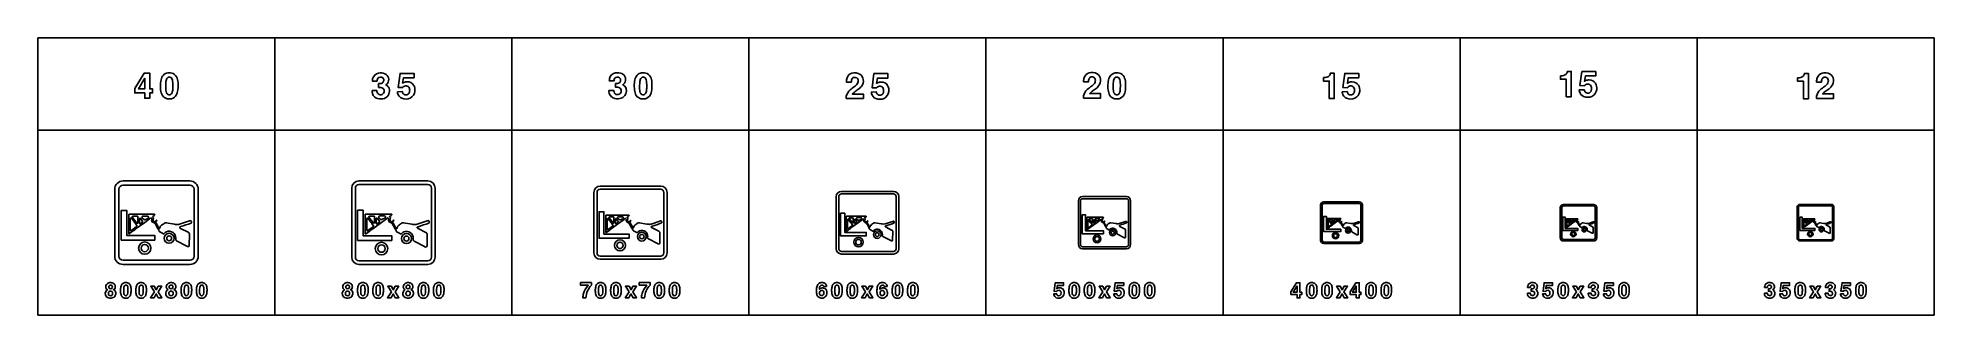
# Model space of a CAD drawing. Extents: x 0 to 18160, y 0 to 2655.
import ezdxf

# ---------------------------------------------------------------- set-up
doc = ezdxf.new("R2010")
doc.units = 0
doc.header["$MEASUREMENT"] = 0

msp = doc.modelspace()

# ---------------------------------------------------------------- linework, layer by layer
for points in [[(0, 1770), (2270, 1770), (2270, 2655), (0, 2655)], [(2270, 1770), (4540, 1770), (4540, 2655), (2270, 2655)], [(4540, 1770), (6810, 1770), (6810, 2655), (4540, 2655)], [(6810, 1770), (9080, 1770), (9080, 2655), (6810, 2655)], [(9080, 1770), (11350, 1770), (11350, 2655), (9080, 2655)], [(11350, 1770), (13620, 1770), (13620, 2655), (11350, 2655)], [(13620, 1770), (15890, 1770), (15890, 2655), (13620, 2655)], [(15890, 1770), (18160, 1770), (18160, 2655), (15890, 2655)], [(927.495, 2171.35), (1017.9, 2317.79), (1070.97, 2317.79), (1070.97, 2166.57), (1097.95, 2166.57), (1097.95, 2128.53), (1070.97, 2128.53), (1070.98, 2076.28), (1023.46, 2076.28), (1023.46, 2128.53), (927.495, 2128.53)], [(1023.46, 2269.13), (963.474, 2166.57), (1023.46, 2166.57)], [(0, 0), (2270, 0), (2270, 1770), (0, 1770)], [(2270, 0), (4540, 0), (4540, 1770), (2270, 1770)], [(4540, 0), (6810, 0), (6810, 1770), (4540, 1770)], [(6810, 0), (9080, 0), (9080, 1770), (6810, 1770)], [(9080, 0), (11350, 0), (11350, 1770), (9080, 1770)], [(11350, 0), (13620, 0), (13620, 1770), (11350, 1770)], [(13620, 0), (15890, 0), (15890, 1770), (13620, 1770)], [(15890, 0), (18160, 0), (18160, 1770), (15890, 1770)], [(798.216, 762.714), (798.216, 1002.43), (850.449, 1002.43), (850.449, 762.714), (1119.64, 762.714), (1119.64, 718.531), (798.216, 718.531)], [(3061.34, 760.256), (3061.34, 1004.87), (3114.64, 1004.87), (3114.64, 760.256), (3389.33, 760.256), (3389.33, 715.171), (3061.34, 715.171)], [(5374.3, 775.91), (5374.3, 989.946), (5420.94, 989.946), (5420.94, 775.91), (5661.29, 775.91), (5661.29, 736.461), (5374.3, 736.461)], [(7687.26, 791.403), (7687.26, 974.862), (7727.23, 974.862), (7727.23, 791.403), (7933.25, 791.403), (7933.25, 757.589), (7687.26, 757.589)], [(10000.2, 807.054), (10000.2, 959.936), (10033.5, 959.936), (10033.5, 807.054), (10205.2, 807.054), (10205.2, 778.876), (10000.2, 778.876)], [(12313.2, 822.571), (12313.2, 944.877), (12339.8, 944.877), (12339.8, 822.571), (12477.2, 822.571), (12477.2, 800.029), (12313.2, 800.029)], [(14604.7, 830.461), (14604.7, 937.478), (14628, 937.478), (14628, 830.461), (14748.1, 830.461), (14748.1, 810.736), (14604.7, 810.736)], [(16874.7, 830.381), (16874.7, 937.398), (16898, 937.398), (16898, 830.381), (17018.1, 830.381), (17018.1, 810.656), (16874.7, 810.656)], [(1115.2, 221.769), (1080.08, 276.319), (1114.84, 276.319), (1133.11, 242.267), (1151.83, 276.319), (1185.98, 276.319), (1150.43, 222.29), (1186.95, 166.272), (1152.4, 166.272), (1132.54, 202.362), (1112.14, 166.272), (1077.99, 166.272)], [(3385.19, 221.769), (3350.07, 276.319), (3384.84, 276.319), (3403.11, 242.267), (3421.83, 276.319), (3455.97, 276.319), (3420.43, 222.29), (3456.95, 166.271), (3422.4, 166.271), (3402.54, 202.361), (3382.13, 166.271), (3347.99, 166.271)], [(5662.41, 221.387), (5627.29, 275.936), (5662.06, 275.936), (5680.33, 241.884), (5699.05, 275.936), (5733.19, 275.936), (5697.65, 221.908), (5734.17, 165.889), (5699.62, 165.889), (5679.76, 201.979), (5659.35, 165.889), (5625.21, 165.889)], [(7925.79, 221.523), (7890.67, 276.072), (7925.43, 276.072), (7943.7, 242.02), (7962.42, 276.072), (7996.57, 276.072), (7961.03, 222.044), (7997.54, 166.025), (7962.99, 166.025), (7943.13, 202.115), (7922.73, 166.025), (7888.58, 166.025)], [(10198.2, 221.797), (10163.1, 276.346), (10197.9, 276.346), (10216.2, 242.294), (10234.9, 276.346), (10269, 276.346), (10233.5, 222.318), (10270, 166.299), (10235.4, 166.299), (10215.6, 202.389), (10195.2, 166.299), (10161, 166.299)], [(12001, 222.096), (12055.2, 309.963), (12087.1, 309.963), (12087.1, 219.228), (12103.3, 219.228), (12103.3, 196.409), (12087.1, 196.409), (12087.1, 165.058), (12058.6, 165.058), (12058.6, 196.409), (12001, 196.409)], [(12058.6, 280.769), (12022.6, 219.228), (12058.6, 219.228)], [(12472.5, 221.797), (12437.4, 276.346), (12472.2, 276.346), (12490.5, 242.294), (12509.2, 276.346), (12543.3, 276.346), (12507.8, 222.318), (12544.3, 166.299), (12509.7, 166.299), (12489.9, 202.389), (12469.5, 166.299), (12435.3, 166.299)], [(12569, 222.114), (12623.3, 309.981), (12655.1, 309.981), (12655.1, 219.246), (12671.3, 219.246), (12671.3, 196.427), (12655.1, 196.427), (12655.1, 165.076), (12626.6, 165.076), (12626.6, 196.427), (12569, 196.427)], [(12626.6, 280.787), (12590.6, 219.246), (12626.6, 219.246)], [(14734.2, 221.783), (14699.1, 276.332), (14733.9, 276.332), (14752.1, 242.28), (14770.8, 276.333), (14805, 276.333), (14769.4, 222.304), (14806, 166.285), (14771.4, 166.285), (14751.6, 202.375), (14731.2, 166.285), (14697, 166.285)], [(17004.2, 221.783), (16969.1, 276.332), (17003.9, 276.332), (17022.1, 242.28), (17040.8, 276.333), (17075, 276.333), (17039.4, 222.304), (17076, 166.285), (17041.4, 166.285), (17021.6, 202.375), (17001.2, 166.285), (16967, 166.285)]]:
    msp.add_lwpolyline(points, close=True)
for points in [[(1173.29, 2191.65, -0.0563084), (1179.33, 2254.48, -0.130301), (1201.53, 2298.28, -0.174843), (1243.35, 2319.69, -0.147552), (1296.47, 2313.05, -0.192146), (1333.28, 2269.88, -0.0833996), (1342.52, 2212.85, -0.0545507), (1337.51, 2142.08, -0.116773), (1318.43, 2098, -0.221099), (1263.57, 2070.32, -0.162564), (1212.11, 2082.84, -0.174743), (1180.84, 2128.26, -0.0640867), (1173.37, 2186.95)], [(1224.67, 2161.12, 0.0124589), (1225.19, 2154.8, 0.0668192), (1230.79, 2129.4, 0.615362), (1281.7, 2123.79, 0.0726881), (1287.15, 2136.83, 0.0588562), (1291.85, 2174.11, 0.0389037), (1290.23, 2241.09, 0.084671), (1283.64, 2264.43, 0.156013), (1272.18, 2276.6, 0.143208), (1256.47, 2279.56, 0.172584), (1240.71, 2273.36, 0.132565), (1230.76, 2257.8, 0.0498315), (1226.21, 2236.08, 0.0368731)], [(3199.84, 2150.87), (3246.2, 2150.87, 0.0411845), (3248.26, 2135.66, 0.335066), (3278.75, 2110.39, 0.276505), (3310.74, 2124.92, 0.158203), (3316.31, 2145.65, 0.0878221), (3313.34, 2161.57, 0.217575), (3294.82, 2178.43, 0.0882727), (3273.57, 2181.56), (3262.75, 2181.56), (3262.75, 2216.82, 0.0282129), (3282.34, 2217.42, 0.50028), (3309.31, 2262.91, 0.235001), (3290.79, 2277.96, 0.165496), (3265.12, 2275.67, 0.220849), (3250.9, 2259.12, 0.055705), (3248.02, 2240.92), (3203.2, 2240.92, -0.0488003), (3204.97, 2263.51, -0.30773), (3262.59, 2318.01, -0.146685), (3322.07, 2312.08, -0.469869), (3348.61, 2219.31, -0.0891152), (3336.57, 2207.54), (3332.3, 2204.54, -0.0245333), (3343.48, 2198.14, -0.202429), (3365.75, 2161.45, -0.422325), (3303.08, 2072, -0.154301), (3238.98, 2079.19, -0.287878), (3199.96, 2139.89, -0.0143877)], [(3442.43, 2139.57), (3489.39, 2141.35, 0.0452719), (3495.79, 2125.12, 0.0567733), (3500.53, 2118.25, 0.070207), (3504.95, 2114.77, 0.264984), (3540.97, 2112.87, 0.20748), (3558.38, 2135.98, 0.147389), (3557.24, 2174.01, 0.308532), (3527.86, 2195.42, 0.215743), (3498.08, 2185.19, 0.028781), (3492.71, 2178.95), (3450.09, 2180.96), (3467.91, 2315.64), (3601.95, 2315.64), (3601.95, 2273.77), (3501.51, 2273.77), (3492.55, 2221.76, -0.0211252), (3505.46, 2229.3, -0.121371), (3538.8, 2235.15, -0.244671), (3598.59, 2203.2, -0.173069), (3610.16, 2144.07, -0.256779), (3564.98, 2078.08, -0.199585), (3485.44, 2077.01, -0.245625), (3445.16, 2125.91, -0.0170062)], [(5469.08, 2152.29), (5515.45, 2152.29, 0.0411845), (5517.5, 2137.08, 0.335066), (5547.99, 2111.8, 0.276505), (5579.98, 2126.34, 0.158203), (5585.55, 2147.07, 0.0878221), (5582.59, 2162.99, 0.217575), (5564.07, 2179.85, 0.0882727), (5542.82, 2182.97), (5532, 2182.97), (5532, 2218.24, 0.0282129), (5551.59, 2218.83, 0.50028), (5578.56, 2264.33, 0.235001), (5560.04, 2279.38, 0.165496), (5534.37, 2277.09, 0.220849), (5520.15, 2260.54, 0.055705), (5517.27, 2242.33), (5472.44, 2242.33, -0.0488003), (5474.22, 2264.92, -0.30773), (5531.84, 2319.43, -0.146685), (5591.32, 2313.5, -0.469869), (5617.86, 2220.73, -0.0891152), (5605.81, 2208.96), (5601.55, 2205.96, -0.0245333), (5612.72, 2199.56, -0.202429), (5635, 2162.87, -0.422325), (5572.32, 2073.41, -0.154301), (5508.22, 2080.6, -0.287878), (5469.2, 2141.31, -0.0143877)], [(5711.68, 2191.65, -0.0563084), (5717.72, 2254.48, -0.130301), (5739.91, 2298.28, -0.174843), (5781.74, 2319.69, -0.147552), (5834.86, 2313.05, -0.192146), (5871.67, 2269.88, -0.0833996), (5880.91, 2212.85, -0.0545507), (5875.89, 2142.08, -0.116773), (5856.82, 2098, -0.221099), (5801.96, 2070.32, -0.162564), (5750.5, 2082.84, -0.174743), (5719.22, 2128.26, -0.0640867), (5711.76, 2186.95)], [(5763.06, 2161.12, 0.0124589), (5763.57, 2154.8, 0.0668192), (5769.18, 2129.4, 0.615362), (5820.09, 2123.79, 0.0726881), (5825.54, 2136.83, 0.0588562), (5830.24, 2174.11, 0.0389037), (5828.62, 2241.09, 0.084671), (5822.02, 2264.43, 0.156013), (5810.57, 2276.6, 0.143208), (5794.85, 2279.56, 0.172584), (5779.09, 2273.36, 0.132565), (5769.14, 2257.8, 0.0498315), (5764.6, 2236.08, 0.0368731)], [(7741.06, 2074.79, -0.0640343), (7742.32, 2095.72, -0.161687), (7778.14, 2156.27, -0.0283718), (7819.97, 2188.65, 0.0545111), (7840.86, 2206.58, 0.192461), (7855.83, 2246.12, 0.234238), (7842.24, 2272.5, 0.196223), (7816.93, 2277.28, 0.252425), (7795.01, 2260.1, 0.0856617), (7790.86, 2243.08, 0.0202329), (7790.15, 2231.39), (7743.51, 2231.39, -0.0983795), (7749.55, 2272.7, -0.245047), (7795.72, 2315.83, -0.207102), (7872.69, 2307.49, -0.233443), (7905.15, 2255.16, -0.20961), (7886.99, 2190.98, -0.0785124), (7853.06, 2159.51, 0.0107372), (7817.24, 2133.72, 0.0665092), (7801.37, 2117.68), (7905.86, 2117.68), (7905.86, 2074.79)], [(7981.21, 2136.73), (8028.17, 2138.5, 0.0452719), (8034.56, 2122.27, 0.0567733), (8039.3, 2115.4, 0.070207), (8043.73, 2111.92, 0.264984), (8079.74, 2110.03, 0.20748), (8097.16, 2133.13, 0.147389), (8096.02, 2171.17, 0.308532), (8066.63, 2192.57, 0.215743), (8036.85, 2182.34, 0.028781), (8031.48, 2176.1), (7988.87, 2178.12), (8006.68, 2312.79), (8140.72, 2312.79), (8140.72, 2270.93), (8040.29, 2270.93), (8031.33, 2218.92, -0.0211252), (8044.24, 2226.46, -0.121371), (8077.57, 2232.3, -0.244671), (8137.37, 2200.35, -0.173069), (8148.94, 2141.23, -0.256779), (8103.76, 2075.23, -0.199585), (8024.22, 2074.17, -0.245625), (7983.93, 2123.06, -0.0170062)], [(10012.9, 2078.85, -0.0640343), (10014.2, 2099.78, -0.161687), (10050, 2160.33, -0.0283718), (10091.8, 2192.71, 0.0545111), (10112.7, 2210.64, 0.192461), (10127.7, 2250.18, 0.234238), (10114.1, 2276.56, 0.196223), (10088.8, 2281.34, 0.252425), (10066.8, 2264.16, 0.0856617), (10062.7, 2247.14, 0.0202329), (10062, 2235.45), (10015.3, 2235.45, -0.0983795), (10021.4, 2276.76, -0.245047), (10067.6, 2319.89, -0.207102), (10144.5, 2311.55, -0.233443), (10177, 2259.22, -0.20961), (10158.8, 2195.04, -0.0785124), (10124.9, 2163.57, 0.0107372), (10089.1, 2137.78, 0.0665092), (10073.2, 2121.74), (10177.7, 2121.74), (10177.7, 2078.85)], [(10247.9, 2191.49, -0.0563084), (10253.9, 2254.33, -0.130301), (10276.1, 2298.12, -0.174843), (10317.9, 2319.53, -0.147552), (10371, 2312.9, -0.192146), (10407.8, 2269.73, -0.0833996), (10417.1, 2212.7, -0.0545507), (10412.1, 2141.92, -0.116773), (10393, 2097.85, -0.221099), (10338.1, 2070.16, -0.162564), (10286.7, 2082.68, -0.174743), (10255.4, 2128.1, -0.0640867), (10247.9, 2186.79)], [(10299.2, 2160.96, 0.0124589), (10299.8, 2154.64, 0.0668192), (10305.4, 2129.25, 0.615362), (10356.3, 2123.64, 0.0726881), (10361.7, 2136.67, 0.0588562), (10366.4, 2173.95, 0.0389037), (10364.8, 2240.94, 0.084671), (10358.2, 2264.28, 0.156013), (10346.8, 2276.44, 0.143208), (10331, 2279.4, 0.172584), (10315.3, 2273.2, 0.132565), (10305.3, 2257.64, 0.0498315), (10300.8, 2235.92, 0.0368731)], [(12310.9, 2274.45), (12324.1, 2274.45, 0.0261527), (12330.1, 2275.12, 0.0824327), (12354.9, 2282.34, 0.211118), (12374.9, 2306.08, 0.0230957), (12377.6, 2315.99), (12415.7, 2315.99), (12415.7, 2074.01), (12367.1, 2074.01), (12367.1, 2241.03), (12310.9, 2241.03)], [(12491, 2139), (12538, 2140.78, 0.0452719), (12544.4, 2124.55, 0.0567733), (12549.1, 2117.67, 0.070207), (12553.5, 2114.2, 0.264984), (12589.6, 2112.3, 0.20748), (12607, 2135.41, 0.147389), (12605.8, 2173.44, 0.308532), (12576.4, 2194.85, 0.215743), (12546.7, 2184.62, 0.028781), (12541.3, 2178.38), (12498.7, 2180.39), (12516.5, 2315.07), (12650.5, 2315.07), (12650.5, 2273.2), (12550.1, 2273.2), (12541.1, 2221.19, -0.0211252), (12554.1, 2228.73, -0.121371), (12587.4, 2234.58, -0.244671), (12647.2, 2202.63, -0.173069), (12658.8, 2143.5, -0.256779), (12613.6, 2077.51, -0.199585), (12534, 2076.44, -0.245625), (12493.7, 2125.34, -0.0170062)], [(14580.9, 2291.94), (14594, 2291.94, 0.0261527), (14600.1, 2292.61, 0.0824327), (14624.9, 2299.84, 0.211118), (14644.9, 2323.58, 0.0230957), (14647.6, 2333.49), (14685.7, 2333.49), (14685.7, 2091.51), (14637.1, 2091.51), (14637.1, 2258.53), (14580.9, 2258.53)], [(14761, 2156.5), (14808, 2158.28, 0.0452719), (14814.4, 2142.04, 0.0567733), (14819.1, 2135.17, 0.070207), (14823.5, 2131.7, 0.264984), (14859.6, 2129.8, 0.20748), (14877, 2152.9, 0.147389), (14875.8, 2190.94, 0.308532), (14846.4, 2212.34, 0.215743), (14816.7, 2202.11, 0.028781), (14811.3, 2195.87), (14768.7, 2197.89), (14786.5, 2332.56), (14920.5, 2332.56), (14920.5, 2290.7), (14820.1, 2290.7), (14811.1, 2238.69, -0.0211252), (14824, 2246.23, -0.121371), (14857.4, 2252.08, -0.244671), (14917.2, 2220.12, -0.173069), (14928.7, 2161, -0.256779), (14883.6, 2095.01, -0.199585), (14804, 2093.94, -0.245625), (14763.7, 2142.83, -0.0170062)], [(16852.4, 2273.43), (16865.5, 2273.43, 0.0261527), (16871.5, 2274.1, 0.0824327), (16896.4, 2281.32, 0.211118), (16916.4, 2305.06, 0.0230957), (16919, 2314.97), (16957.1, 2314.97), (16957.1, 2072.99), (16908.5, 2072.99), (16908.5, 2240.01), (16852.4, 2240.01)], [(17032.5, 2075.98, -0.0640343), (17033.8, 2096.92, -0.161687), (17069.6, 2157.46, -0.0283718), (17111.4, 2189.85, 0.0545111), (17132.3, 2207.78, 0.192461), (17147.3, 2247.31, 0.234238), (17133.7, 2273.69, 0.196223), (17108.4, 2278.47, 0.252425), (17086.4, 2261.29, 0.0856617), (17082.3, 2244.27, 0.0202329), (17081.6, 2232.58), (17034.9, 2232.58, -0.0983795), (17041, 2273.89, -0.245047), (17087.1, 2317.02, -0.207102), (17164.1, 2308.69, -0.233443), (17196.6, 2256.36, -0.20961), (17178.4, 2192.18, -0.0785124), (17144.5, 2160.7, 0.0107372), (17108.7, 2134.91, 0.0665092), (17092.8, 2118.88), (17197.3, 2118.88), (17197.3, 2075.98)], [(815.002, 485, -0.414213), (735.002, 565), (735.002, 1205, -0.414213), (815.002, 1285), (1455, 1285, -0.414213), (1535, 1205), (1535, 565, -0.414213), (1455, 485)], [(3075, 485.001, -0.414213), (3005, 555.001), (3005, 1215, -0.414213), (3075, 1285), (3735, 1285, -0.414213), (3805, 1215), (3805, 555.001, -0.414213), (3735, 485.001)], [(815.002, 525.001), (1455, 525.001, 0.414213), (1495, 565.001), (1495, 1205, 0.414213), (1455, 1245), (815.002, 1245, 0.414213), (775.002, 1205), (775.002, 565.001, 0.414213)], [(3075, 520.001), (3735, 520.001, 0.414213), (3770, 555.001), (3770, 1215, 0.414213), (3735, 1250), (3075, 1250, 0.414213), (3040, 1215), (3040, 555.001, 0.414213)], [(5385, 535, -0.414213), (5325, 595), (5325, 1175, -0.414213), (5385, 1235), (5965, 1235, -0.414213), (6025, 1175), (6025, 595, -0.414213), (5965, 535)], [(5385, 565), (5965, 565, 0.414213), (5995, 595), (5995, 1175, 0.414213), (5965, 1205), (5385, 1205, 0.414213), (5355, 1175), (5355, 595, 0.414213)], [(7695, 585, -0.414213), (7645, 635), (7645, 1135, -0.414213), (7695, 1185), (8195, 1185, -0.414213), (8245, 1135), (8245, 635, -0.414213), (8195, 585)], [(7695, 610.001), (8195, 610.001, 0.414213), (8220, 635.001), (8220, 1135, 0.414213), (8195, 1160), (7695, 1160, 0.414213), (7670, 1135), (7670, 635.001, 0.414213)], [(10005, 635.001, -0.414213), (9965, 675.001), (9965, 1095, -0.414213), (10005, 1135), (10425, 1135, -0.414213), (10465, 1095), (10465, 675.001, -0.414213), (10425, 635.001)], [(10005, 655.001), (10425, 655.001, 0.414213), (10445, 675.001), (10445, 1095, 0.414213), (10425, 1115), (10005, 1115, 0.414213), (9985, 1095), (9985, 675.001, 0.414213)], [(1458.27, 903.764, -0.072461), (1463.11, 904, -0.247998), (1469.02, 899.346, -0.0826599), (1471.73, 888.976, -0.209535), (1470.39, 884.289, -0.0744856), (1467.17, 881.629, -0.0167615), (1366.01, 847.468, 0.164615), (1359.64, 844.553, 0.244382), (1357.55, 838.468, 0.157033), (1360.36, 833.989, 0.0441112), (1366.69, 829.621), (1437.48, 793.08, 0.0102812), (1440.01, 792.216, -0.132353), (1447.42, 787.372, -0.159277), (1450.45, 777.894), (1450.45, 773.126), (1450.06, 665.617, -0.0117975), (1449.65, 663.989, -0.347143), (1437.15, 656.02, -0.122559), (1425.31, 660.278), (1328.6, 712.059, -0.0694387), (1321.66, 716.26, -0.295656), (1319.29, 723.356, 0.113759), (1319.09, 752.003, 0.170269), (1295.25, 790.141, 0.268307), (1231.49, 797.887, 0.104224), (1219.43, 790.818, -0.0222548), (1207.05, 779.181, -0.246256), (1204.06, 778.607, -0.0409724), (1202.4, 779.288), (1173.88, 794.822, 0.0352684), (1169.7, 796.023, -0.142074), (1164.74, 798.547, -0.112961), (1160.9, 805.708, 0.0568791), (1157.74, 814.115, -0.0210474), (1149.89, 827.002), (1122.43, 877.836, 0.0170588), (1118.15, 884.141, 0.10922), (1115.85, 885.056, 0.0345977), (1110.82, 884.994, -0.0853814), (1107.43, 885.3, -0.179182), (1090.95, 899.573, -0.232019), (1089.94, 913.493, 0.205458), (1089.69, 922.58, 0.197859), (1082.53, 930.024, 0.197986), (1079.48, 929.74, 0.0732326), (1075.64, 926.926, -0.0511373), (1068.36, 920.776), (1022.68, 887.914), (940.67, 828.148), (927.117, 817.528, -0.0159673), (906.671, 802.323), (880.567, 783.294, -0.116991), (873.523, 779.479, -0.169475), (871.605, 779.579, -0.187413), (869.995, 781.323, -0.0616172), (869.186, 784.518), (869.186, 920.973), (869.186, 924.977), (869.186, 956.097), (869.224, 961.495, -0.249888), (872.677, 965.552, -0.0345962), (875.455, 966.275), (885.063, 966.275, 0.0180451), (892.82, 966.168), (1073.7, 966.257), (1095.34, 966.275), (1113.64, 966.275, -0.0352719), (1116.34, 965.553, -0.161926), (1119.15, 963.488, -0.247374), (1119.29, 960.114, -0.137123), (1114.73, 954.112, -0.00806228), (1113.07, 953.037), (1099.5, 944.007, 0.260143), (1099.2, 939.53, 0.130356), (1102.58, 936.051, -0.112692), (1105.85, 932.845, -0.210184), (1106.43, 926.754, -0.0394159), (1103.24, 919.375, 0.0970586), (1101.84, 914.496, 0.448404), (1120.06, 894.395, 0.269024), (1133.23, 901.179), (1136.04, 909.362, -0.283715), (1137.51, 909.714, -0.217916), (1138.47, 908.205), (1135.37, 900.89, -0.0669544), (1134.14, 898.493, -0.0291422), (1133.2, 897.152, 0.0451614), (1129.98, 892.477, 0.185426), (1129.35, 888.156, 0.0257074), (1131.64, 882.038), (1155.62, 839.573, -0.0582861), (1158.42, 834.453, 0.0484619), (1161.02, 829.336, 0.110075), (1162.26, 828.099, 0.308373), (1164.1, 828.165, 0.118584), (1167.17, 831.581, 0.0557849), (1170.22, 839.702, -0.183985), (1184.46, 861.164, -0.00921359), (1211.79, 880.11, -0.169427), (1228.52, 884.583), (1308.75, 870.403), (1318.26, 869.012, 0.125051), (1357.48, 870.426), (1450.88, 901.416)], [(926.853, 885.319, -0.0281791), (930.811, 879.566, 0.0183178), (933.309, 875.775), (950.44, 851.79, 0.0112031), (940.169, 844.249), (898.761, 814.112, 0.0298876), (895.821, 811.611, -0.195826), (889.092, 809.404, -0.241063), (885.67, 811.754, -0.107133), (884.106, 817.486, -0.0243257), (883.911, 823.653), (883.911, 912.04, -0.0308672), (884.003, 921.012, -0.124228), (886.037, 926.424, -0.284077), (891.84, 928.762, -0.181583), (894.679, 926.814)], [(956.278, 946.407), (956.289, 884.339, -0.707228), (948.633, 881.642), (904.816, 936.083, -0.6295), (909.839, 946.579)], [(1006.34, 893.752), (980.343, 874.18, -0.618675), (973.639, 877.525), (973.639, 886.923), (973.617, 923.286, -0.048359), (974.322, 926.021, -0.576643), (982.701, 926.544)], [(1048.94, 948.219, -0.818629), (1053.32, 926.435), (1023.61, 913.976, -0.260012), (1017.37, 914.683, -0.0263961), (999.762, 928.752, -0.689473), (1007.34, 948.166), (1045.47, 948.215)], [(3734.87, 904.186, -0.072461), (3739.81, 904.427, -0.247998), (3745.84, 899.679, -0.0826599), (3748.6, 889.096, -0.209535), (3747.24, 884.314, -0.0744856), (3743.95, 881.599, -0.0167615), (3640.72, 846.742, 0.164615), (3634.22, 843.767, 0.244382), (3632.09, 837.557, 0.157033), (3634.96, 832.986, 0.0441112), (3641.42, 828.528), (3713.66, 791.241, 0.0102812), (3716.23, 790.36, -0.132353), (3723.8, 785.417, -0.159277), (3726.89, 775.745), (3726.89, 770.88), (3726.49, 661.177, -0.0117975), (3726.07, 659.515, -0.347143), (3713.32, 651.384, -0.122559), (3701.23, 655.729), (3602.56, 708.567, -0.0694387), (3595.47, 712.853, -0.295656), (3593.06, 720.094, 0.113759), (3592.84, 749.326, 0.170269), (3568.52, 788.242, 0.268307), (3503.45, 796.146, 0.104224), (3491.15, 788.933, -0.0222548), (3478.52, 777.059, -0.246256), (3475.47, 776.473, -0.0409724), (3473.77, 777.168), (3444.67, 793.019, 0.0352684), (3440.41, 794.244, -0.142074), (3435.35, 796.82, -0.112961), (3431.43, 804.127, 0.0568791), (3428.2, 812.705, -0.0210474), (3420.19, 825.855), (3392.17, 877.729, 0.0170588), (3387.81, 884.163, 0.10922), (3385.45, 885.097, 0.0345977), (3380.33, 885.034, -0.0853814), (3376.87, 885.345, -0.179182), (3360.05, 899.91, -0.232019), (3359.02, 914.114, 0.205458), (3358.76, 923.386, 0.197859), (3351.45, 930.983, 0.197986), (3348.35, 930.692, 0.0732326), (3344.42, 927.821, -0.0511373), (3337, 921.546), (3290.39, 888.013), (3206.7, 827.025), (3192.87, 816.188, -0.0159673), (3172.01, 800.673), (3145.37, 781.256, -0.116991), (3138.19, 777.363, -0.169475), (3136.23, 777.465, -0.187413), (3134.59, 779.244, -0.0616172), (3133.76, 782.505), (3133.76, 921.747), (3133.76, 925.832), (3133.76, 957.588), (3133.8, 963.096, -0.249888), (3137.32, 967.236, -0.0345962), (3140.16, 967.973), (3149.96, 967.973, 0.0180451), (3157.88, 967.865), (3342.45, 967.955), (3364.53, 967.973), (3383.21, 967.973, -0.0352719), (3385.96, 967.237, -0.161926), (3388.83, 965.129, -0.247374), (3388.97, 961.687, -0.137123), (3384.31, 955.562, -0.00806228), (3382.63, 954.465), (3368.78, 945.251, 0.260143), (3368.47, 940.683, 0.130356), (3371.92, 937.133, -0.112692), (3375.25, 933.861, -0.210184), (3375.84, 927.645, -0.0394159), (3372.59, 920.117, 0.0970586), (3371.16, 915.138, 0.448404), (3389.75, 894.626, 0.269024), (3403.2, 901.548), (3406.06, 909.898, -0.283715), (3407.56, 910.258, -0.217916), (3408.54, 908.718), (3405.38, 901.254, -0.0669544), (3404.13, 898.808, -0.0291422), (3403.16, 897.439, 0.0451614), (3399.88, 892.669, 0.185426), (3399.24, 888.26, 0.0257074), (3401.57, 882.017), (3426.04, 838.686, -0.0582861), (3428.89, 833.459, 0.0484619), (3431.55, 828.237, 0.110075), (3432.81, 826.975, 0.308373), (3434.7, 827.042, 0.118584), (3437.83, 830.529, 0.0557849), (3440.94, 838.817, -0.183985), (3455.47, 860.718, -0.00921359), (3483.36, 880.05, -0.169427), (3500.43, 884.615), (3582.3, 870.145), (3592, 868.725, 0.125051), (3632.02, 870.168), (3727.33, 901.791)], [(3192.6, 885.366, -0.0281791), (3196.64, 879.495, 0.0183178), (3199.19, 875.626), (3216.67, 851.152, 0.0112031), (3206.19, 843.457), (3163.94, 812.703, 0.0298876), (3160.94, 810.15, -0.195826), (3154.07, 807.899, -0.241063), (3150.58, 810.297, -0.107133), (3148.99, 816.146, -0.0243257), (3148.79, 822.438), (3148.79, 912.631, -0.0308672), (3148.88, 921.787, -0.124228), (3150.96, 927.309, -0.284077), (3156.88, 929.695, -0.181583), (3159.77, 927.706)], [(3222.63, 947.7), (3222.64, 884.365, -0.707228), (3214.83, 881.613), (3170.12, 937.165, -0.6295), (3175.24, 947.875)], [(3273.72, 893.97), (3247.19, 873.999, -0.618675), (3240.35, 877.413), (3240.35, 887.002), (3240.32, 924.107, -0.048359), (3241.04, 926.897, -0.576643), (3249.59, 927.431)], [(3317.18, 949.549, -0.818629), (3321.66, 927.321), (3291.34, 914.607, -0.260012), (3284.97, 915.328, -0.0263961), (3267, 929.684, -0.689473), (3274.74, 949.495), (3313.64, 949.544)], [(5963.64, 901.849, -0.072461), (5967.96, 902.06, -0.247998), (5973.23, 897.905, -0.0826599), (5975.65, 888.646, -0.209535), (5974.46, 884.462, -0.0744856), (5971.58, 882.086, -0.0167615), (5881.26, 851.586, 0.164615), (5875.57, 848.983, 0.244382), (5873.7, 843.549, 0.157033), (5876.21, 839.549, 0.0441112), (5881.87, 835.649), (5945.07, 803.023, 0.0102812), (5947.33, 802.251, -0.132353), (5953.95, 797.927, -0.159277), (5956.66, 789.464), (5956.66, 785.206), (5956.3, 689.217, -0.0117975), (5955.94, 687.763, -0.347143), (5944.78, 680.648, -0.122559), (5934.2, 684.45), (5847.86, 730.682, -0.0694387), (5841.66, 734.433, -0.295656), (5839.55, 740.769, 0.113759), (5839.36, 766.347, 0.170269), (5818.08, 800.399, 0.268307), (5761.15, 807.315, 0.104224), (5750.38, 801.003, -0.0222548), (5739.33, 790.613, -0.246256), (5736.66, 790.1, -0.0409724), (5735.18, 790.709), (5709.72, 804.578, 0.0352684), (5705.98, 805.65, -0.142074), (5701.55, 807.904, -0.112961), (5698.13, 814.297, 0.0568791), (5695.3, 821.804, -0.0210474), (5688.29, 833.31), (5663.78, 878.7, 0.0170588), (5659.96, 884.329, 0.10922), (5657.9, 885.146, 0.0345977), (5653.41, 885.091, -0.0853814), (5650.39, 885.364, -0.179182), (5635.67, 898.108, -0.232019), (5634.77, 910.536, 0.205458), (5634.54, 918.65, 0.197859), (5628.15, 925.296, 0.197986), (5625.43, 925.042, 0.0732326), (5622, 922.53, -0.0511373), (5615.5, 917.039), (5574.71, 887.698), (5501.49, 834.334), (5489.39, 824.851, -0.0159673), (5471.14, 811.276), (5447.83, 794.285, -0.116991), (5441.54, 790.879, -0.169475), (5439.83, 790.968, -0.187413), (5438.39, 792.525, -0.0616172), (5437.67, 795.378), (5437.67, 917.215), (5437.67, 920.79), (5437.67, 948.576), (5437.7, 953.395, -0.249888), (5440.78, 957.018, -0.0345962), (5443.26, 957.663), (5451.84, 957.663, 0.0180451), (5458.77, 957.568), (5620.27, 957.647), (5639.59, 957.663), (5655.93, 957.663, -0.0352719), (5658.34, 957.019, -0.161926), (5660.85, 955.175, -0.247374), (5660.98, 952.162, -0.137123), (5656.9, 946.803, -0.00806228), (5655.42, 945.843), (5643.31, 937.781, 0.260143), (5643.04, 933.784, 0.130356), (5646.05, 930.678, -0.112692), (5648.97, 927.815, -0.210184), (5649.49, 922.376, -0.0394159), (5646.64, 915.788, 0.0970586), (5645.39, 911.432, 0.448404), (5661.66, 893.484, 0.269024), (5673.42, 899.541), (5675.93, 906.847, -0.283715), (5677.24, 907.162, -0.217916), (5678.1, 905.815), (5675.33, 899.283, -0.0669544), (5674.24, 897.143, -0.0291422), (5673.39, 895.946, 0.0451614), (5670.52, 891.772, 0.185426), (5669.96, 887.914, 0.0257074), (5672, 882.452), (5693.41, 844.536, -0.0582861), (5695.91, 839.963, 0.0484619), (5698.23, 835.394, 0.110075), (5699.34, 834.289, 0.308373), (5700.99, 834.348, 0.118584), (5703.73, 837.399, 0.0557849), (5706.45, 844.652, -0.183985), (5719.16, 863.814, -0.00921359), (5743.57, 880.73, -0.169427), (5758.5, 884.724), (5830.14, 872.063), (5838.63, 870.821, 0.125051), (5873.64, 872.084), (5957.04, 899.753)], [(5489.15, 885.381, -0.0281791), (5492.69, 880.245, 0.0183178), (5494.92, 876.859), (5510.21, 855.444, 0.0112031), (5501.04, 848.711), (5464.07, 821.802, 0.0298876), (5461.45, 819.568, -0.195826), (5455.44, 817.598, -0.241063), (5452.38, 819.696, -0.107133), (5450.99, 824.814, -0.0243257), (5450.81, 830.32), (5450.81, 909.239, -0.0308672), (5450.9, 917.25, -0.124228), (5452.71, 922.082, -0.284077), (5457.89, 924.17, -0.181583), (5460.43, 922.43)], [(5515.43, 939.924), (5515.44, 884.506, -0.707228), (5508.6, 882.098), (5469.48, 930.706, -0.6295), (5473.96, 940.077)], [(5560.13, 892.91), (5536.91, 875.435, -0.618675), (5530.93, 878.422), (5530.93, 886.813), (5530.91, 919.28, -0.048359), (5531.54, 921.722, -0.576643), (5539.02, 922.189)], [(5598.16, 941.541, -0.818629), (5602.07, 922.092), (5575.55, 910.968, -0.260012), (5569.98, 911.598, -0.0263961), (5554.25, 924.16, -0.689473), (5561.02, 941.494), (5595.06, 941.538)], [(8192.4, 899.351, -0.072461), (8196.1, 899.532, -0.247998), (8200.63, 895.97, -0.0826599), (8202.7, 888.034, -0.209535), (8201.68, 884.447, -0.0744856), (8199.21, 882.411, -0.0167615), (8121.79, 856.268, 0.164615), (8116.92, 854.037, 0.244382), (8115.32, 849.379, 0.157033), (8117.47, 845.95, 0.0441112), (8122.32, 842.608), (8176.49, 814.642, 0.0102812), (8178.42, 813.981, -0.132353), (8184.1, 810.274, -0.159277), (8186.42, 803.02), (8186.42, 799.371), (8186.11, 717.094, -0.0117975), (8185.81, 715.848, -0.347143), (8176.24, 709.75, -0.122559), (8167.17, 713.008), (8093.17, 752.636, -0.0694387), (8087.85, 755.851, -0.295656), (8086.04, 761.282, 0.113759), (8085.88, 783.206, 0.170269), (8067.64, 812.393, 0.268307), (8018.84, 818.321, 0.104224), (8009.61, 812.911, -0.0222548), (8000.14, 804.006, -0.246256), (7997.85, 803.566, -0.0409724), (7996.58, 804.088), (7974.76, 815.976, 0.0352684), (7971.56, 816.895, -0.142074), (7967.76, 818.827, -0.112961), (7964.82, 824.306, 0.0568791), (7962.4, 830.74, -0.0210474), (7956.39, 840.603), (7935.38, 879.508, 0.0170588), (7932.1, 884.333, 0.10922), (7930.34, 885.034, 0.0345977), (7926.5, 884.986, -0.0853814), (7923.9, 885.22, -0.179182), (7911.29, 896.144, -0.232019), (7910.51, 906.797, 0.205458), (7910.32, 913.751, 0.197859), (7904.84, 919.448, 0.197986), (7902.51, 919.231, 0.0732326), (7899.57, 917.077, -0.0511373), (7894, 912.371), (7859.04, 887.221), (7796.28, 841.48), (7785.91, 833.353, -0.0159673), (7770.26, 821.716), (7750.28, 807.153, -0.116991), (7744.89, 804.234, -0.169475), (7743.42, 804.31, -0.187413), (7742.19, 805.645, -0.0616172), (7741.57, 808.09), (7741.57, 912.522), (7741.57, 915.586), (7741.57, 939.402), (7741.6, 943.533, -0.249888), (7744.24, 946.638, -0.0345962), (7746.37, 947.191), (7753.72, 947.191, 0.0180451), (7759.66, 947.11), (7898.09, 947.177), (7914.65, 947.191), (7928.66, 947.191, -0.0352719), (7930.72, 946.639, -0.161926), (7932.87, 945.058, -0.247374), (7932.98, 942.476, -0.137123), (7929.49, 937.883, -0.00806228), (7928.22, 937.06), (7917.84, 930.15, 0.260143), (7917.6, 926.723, 0.130356), (7920.19, 924.061, -0.112692), (7922.69, 921.607, -0.210184), (7923.13, 916.945, -0.0394159), (7920.69, 911.299, 0.0970586), (7919.62, 907.564, 0.448404), (7933.57, 892.181, 0.269024), (7943.65, 897.373), (7945.8, 903.635, -0.283715), (7946.92, 903.905, -0.217916), (7947.66, 902.75), (7945.28, 897.152, -0.0669544), (7944.35, 895.317, -0.0291422), (7943.62, 894.291, 0.0451614), (7941.16, 890.713, 0.185426), (7940.68, 887.406, 0.0257074), (7942.43, 882.724), (7960.78, 850.225, -0.0582861), (7962.92, 846.306, 0.0484619), (7964.91, 842.389, 0.110075), (7965.86, 841.442, 0.308373), (7967.27, 841.493, 0.118584), (7969.62, 844.108, 0.0557849), (7971.95, 850.324, -0.183985), (7982.85, 866.749, -0.00921359), (8003.77, 881.249, -0.169427), (8016.57, 884.672), (8077.97, 873.82), (8085.25, 872.755, 0.125051), (8115.26, 873.838), (8186.75, 897.554)], [(7785.7, 885.236, -0.0281791), (7788.73, 880.833, 0.0183178), (7790.64, 877.931), (7803.75, 859.575, 0.0112031), (7795.89, 853.804), (7764.21, 830.739, 0.0298876), (7761.96, 828.824, -0.195826), (7756.81, 827.135, -0.241063), (7754.19, 828.934, -0.107133), (7752.99, 833.321, -0.0243257), (7752.84, 838.04), (7752.84, 905.685, -0.0308672), (7752.91, 912.551, -0.124228), (7754.47, 916.693, -0.284077), (7758.91, 918.483, -0.181583), (7761.08, 916.991)], [(7808.22, 931.986), (7808.23, 884.485, -0.707228), (7802.37, 882.421), (7768.84, 924.085, -0.6295), (7772.68, 932.117)], [(7846.54, 891.689), (7826.64, 876.71, -0.618675), (7821.51, 879.271), (7821.51, 886.463), (7821.49, 914.292, -0.048359), (7822.03, 916.384, -0.576643), (7828.45, 916.785)], [(7879.14, 933.373, -0.818629), (7882.49, 916.702), (7859.75, 907.167, -0.260012), (7854.98, 907.707, -0.0263961), (7841.5, 918.475, -0.689473), (7847.3, 933.332), (7876.48, 933.369)], [(10421.2, 897.01, -0.072461), (10424.3, 897.161, -0.247998), (10428, 894.193, -0.0826599), (10429.8, 887.579, -0.209535), (10428.9, 884.59, -0.0744856), (10426.8, 882.893, -0.0167615), (10362.3, 861.107, 0.164615), (10358.3, 859.248, 0.244382), (10356.9, 855.367, 0.157033), (10358.7, 852.51, 0.0441112), (10362.8, 849.724), (10407.9, 826.42, 0.0102812), (10409.5, 825.869, -0.132353), (10414.3, 822.78, -0.159277), (10416.2, 816.735), (10416.2, 813.694), (10415.9, 745.13, -0.0117975), (10415.7, 744.091, -0.347143), (10407.7, 739.009, -0.122559), (10400.1, 741.724), (10338.5, 774.748, -0.0694387), (10334, 777.427, -0.295656), (10332.5, 781.953, 0.113759), (10332.4, 800.222, 0.170269), (10317.2, 824.545, 0.268307), (10276.5, 829.485, 0.104224), (10268.8, 824.977, -0.0222548), (10261, 817.556, -0.246256), (10259, 817.189, -0.0409724), (10258, 817.624), (10239.8, 827.53, 0.0352684), (10237.1, 828.297, -0.142074), (10234, 829.906, -0.112961), (10231.5, 834.473, 0.0568791), (10229.5, 839.835, -0.0210474), (10224.5, 848.053), (10207, 880.475, 0.0170588), (10204.3, 884.495, 0.10922), (10202.8, 885.079, 0.0345977), (10199.6, 885.04, -0.0853814), (10197.4, 885.235, -0.179182), (10186.9, 894.338, -0.232019), (10186.3, 903.215, 0.205458), (10186.1, 909.01, 0.197859), (10181.5, 913.758, 0.197986), (10179.6, 913.576, 0.0732326), (10177.1, 911.782, -0.0511373), (10172.5, 907.86), (10143.4, 886.902), (10091.1, 848.784), (10082.4, 842.011, -0.0159673), (10069.4, 832.314), (10052.7, 820.179, -0.116991), (10048.2, 817.746, -0.169475), (10047, 817.809, -0.187413), (10046, 818.922, -0.0616172), (10045.5, 820.959), (10045.5, 907.986), (10045.5, 910.539), (10045.5, 930.386), (10045.5, 933.828, -0.249888), (10047.7, 936.416, -0.0345962), (10049.5, 936.877), (10055.6, 936.877, 0.0180451), (10060.5, 936.809), (10175.9, 936.865), (10189.7, 936.877), (10201.4, 936.877, -0.0352719), (10203.1, 936.417, -0.161926), (10204.9, 935.099, -0.247374), (10205, 932.948, -0.137123), (10202.1, 929.12, -0.00806228), (10201, 928.434), (10192.4, 922.676, 0.260143), (10192.2, 919.82, 0.130356), (10194.3, 917.602, -0.112692), (10196.4, 915.557, -0.210184), (10196.8, 911.672, -0.0394159), (10194.7, 906.966, 0.0970586), (10193.9, 903.855, 0.448404), (10205.5, 891.035, 0.269024), (10213.9, 895.361), (10215.7, 900.58, -0.283715), (10216.6, 900.805, -0.217916), (10217.2, 899.842), (10215.2, 895.177, -0.0669544), (10214.5, 893.648, -0.0291422), (10213.9, 892.793, 0.0451614), (10211.8, 889.812, 0.185426), (10211.4, 887.056, 0.0257074), (10212.9, 883.155), (10228.1, 856.072, -0.0582861), (10229.9, 852.806, 0.0484619), (10231.6, 849.542, 0.110075), (10232.4, 848.753, 0.308373), (10233.6, 848.795, 0.118584), (10235.5, 850.974, 0.0557849), (10237.5, 856.154, -0.183985), (10246.5, 869.842, -0.00921359), (10264, 881.925, -0.169427), (10274.6, 884.778), (10325.8, 875.734), (10331.9, 874.847, 0.125051), (10356.9, 875.749), (10416.5, 895.513)], [(10082.3, 885.247, -0.0281791), (10084.8, 881.578, 0.0183178), (10086.4, 879.16), (10097.3, 863.863, 0.0112031), (10090.7, 859.054), (10064.3, 839.833, 0.0298876), (10062.5, 838.238, -0.195826), (10058.2, 836.83, -0.241063), (10056, 838.329, -0.107133), (10055, 841.985, -0.0243257), (10054.9, 845.918), (10054.9, 902.288, -0.0308672), (10054.9, 908.01, -0.124228), (10056.2, 911.462, -0.284077), (10059.9, 912.953, -0.181583), (10061.7, 911.71)], [(10101, 924.206), (10101, 884.622, -0.707228), (10096.1, 882.902), (10068.2, 917.622, -0.6295), (10071.4, 924.315)], [(10132.9, 890.625), (10116.4, 878.143, -0.618675), (10112.1, 880.276), (10112.1, 886.27), (10112.1, 909.461, -0.048359), (10112.5, 911.205, -0.576643), (10117.9, 911.538)], [(10160.1, 925.361, -0.818629), (10162.9, 911.469), (10144, 903.523, -0.260012), (10140, 903.974, -0.0263961), (10128.8, 912.946, -0.689473), (10133.6, 925.328), (10157.9, 925.359)], [(12315, 685, -0.414213), (12285, 715), (12285, 1055, -0.414213), (12315, 1085), (12655, 1085, -0.414213), (12685, 1055), (12685, 715, -0.414213), (12655, 685)], [(12315, 700.001), (12655, 700.001, 0.414213), (12670, 715.001), (12670, 1055, 0.414213), (12655, 1070), (12315, 1070, 0.414213), (12300, 1055), (12300, 715.001, 0.414213)], [(12649.9, 894.537, -0.072461), (12652.4, 894.657, -0.247998), (12655.4, 892.283, -0.0826599), (12656.8, 886.992, -0.209535), (12656.1, 884.601, -0.0744856), (12654.5, 883.243, -0.0167615), (12602.9, 865.815, 0.164615), (12599.6, 864.327, 0.244382), (12598.5, 861.222, 0.157033), (12600, 858.936, 0.0441112), (12603.2, 856.708), (12639.3, 838.064, 0.0102812), (12640.6, 837.623, -0.132353), (12644.4, 835.152, -0.159277), (12645.9, 830.316), (12645.9, 827.884), (12645.7, 773.032, -0.0117975), (12645.5, 772.201, -0.347143), (12639.2, 768.136, -0.122559), (12633.1, 770.308), (12583.8, 796.727, -0.0694387), (12580.2, 798.87, -0.295656), (12579, 802.491, 0.113759), (12578.9, 817.107, 0.170269), (12566.8, 836.565, 0.268307), (12534.2, 840.517, 0.104224), (12528.1, 836.91, -0.0222548), (12521.8, 830.973, -0.246256), (12520.2, 830.68, -0.0409724), (12519.4, 831.028), (12504.8, 838.953, 0.0352684), (12502.7, 839.566, -0.142074), (12500.2, 840.854, -0.112961), (12498.2, 844.507, 0.0568791), (12496.6, 848.796, -0.0210474), (12492.6, 855.371), (12478.6, 881.308, 0.0170588), (12476.4, 884.525, 0.10922), (12475.2, 884.992, 0.0345977), (12472.7, 884.96, -0.0853814), (12470.9, 885.116, -0.179182), (12462.5, 892.399, -0.232019), (12462, 899.501, 0.205458), (12461.9, 904.137, 0.197859), (12458.2, 907.935, 0.197986), (12456.7, 907.79, 0.0732326), (12454.7, 906.354, -0.0511373), (12451, 903.216), (12427.7, 886.45), (12385.9, 855.956), (12378.9, 850.538, -0.0159673), (12368.5, 842.78), (12355.2, 833.071, -0.116991), (12351.6, 831.125, -0.169475), (12350.6, 831.176, -0.187413), (12349.8, 832.066, -0.0616172), (12349.4, 833.696), (12349.4, 903.317), (12349.4, 905.36), (12349.4, 921.237), (12349.4, 923.991, -0.249888), (12351.2, 926.061, -0.0345962), (12352.6, 926.43), (12357.5, 926.43, 0.0180451), (12361.4, 926.376), (12453.7, 926.421), (12464.8, 926.43), (12474.1, 926.43, -0.0352719), (12475.5, 926.062, -0.161926), (12476.9, 925.008, -0.247374), (12477, 923.287, -0.137123), (12474.7, 920.225, -0.00806228), (12473.8, 919.676), (12466.9, 915.069, 0.260143), (12466.7, 912.785, 0.130356), (12468.5, 911.01, -0.112692), (12470.1, 909.374, -0.210184), (12470.4, 906.266, -0.0394159), (12468.8, 902.502, 0.0970586), (12468.1, 900.012, 0.448404), (12477.4, 889.757, 0.269024), (12484.1, 893.218), (12485.5, 897.393, -0.283715), (12486.3, 897.573, -0.217916), (12486.8, 896.803), (12485.2, 893.07, -0.0669544), (12484.6, 891.847, -0.0291422), (12484.1, 891.163, 0.0451614), (12482.4, 888.778, 0.185426), (12482.1, 886.573, 0.0257074), (12483.3, 883.452), (12495.5, 861.786, -0.0582861), (12496.9, 859.173, 0.0484619), (12498.3, 856.562, 0.110075), (12498.9, 855.931, 0.308373), (12499.9, 855.965, 0.118584), (12501.4, 857.708, 0.0557849), (12503, 861.852, -0.183985), (12510.2, 872.802, -0.00921359), (12524.2, 882.469, -0.169427), (12532.7, 884.751), (12573.6, 877.516), (12578.5, 876.806, 0.125051), (12598.5, 877.528), (12646.2, 893.339)], [(12393.8, 916.294), (12393.8, 884.626, -0.707228), (12389.9, 883.25), (12367.6, 911.026, -0.6295), (12370.1, 916.381)], [(12441.1, 917.218, -0.818629), (12443.3, 906.104), (12428.2, 899.747, -0.260012), (12425, 900.108, -0.0263961), (12416, 907.286, -0.689473), (12419.9, 917.191), (12439.3, 917.216)], [(14610, 710.001, -0.414213), (14580, 740.001), (14580, 1030, -0.414213), (14610, 1060), (14900, 1060, -0.414213), (14930, 1030), (14930, 740.001, -0.414213), (14900, 710.001)], [(14610, 725.001), (14900, 725.001, 0.414213), (14915, 740.001), (14915, 1030, 0.414213), (14900, 1045), (14610, 1045, 0.414213), (14595, 1030), (14595, 740.001, 0.414213)], [(14899.3, 893.43, -0.072461), (14901.5, 893.536, -0.247998), (14904.1, 891.458, -0.0826599), (14905.3, 886.828, -0.209535), (14904.7, 884.736, -0.0744856), (14903.3, 883.548, -0.0167615), (14858.1, 868.298, 0.164615), (14855.3, 866.997, 0.244382), (14854.4, 864.28, 0.157033), (14855.6, 862.28, 0.0441112), (14858.4, 860.33), (14890, 844.017, 0.0102812), (14891.2, 843.631, -0.132353), (14894.5, 841.469, -0.159277), (14895.8, 837.237), (14895.8, 835.109), (14895.7, 787.114, -0.0117975), (14895.5, 786.387, -0.347143), (14889.9, 782.829, -0.122559), (14884.6, 784.73), (14841.4, 807.847, -0.0694387), (14838.3, 809.722, -0.295656), (14837.3, 812.89, 0.113759), (14837.2, 825.679, 0.170269), (14826.5, 842.705, 0.268307), (14798.1, 846.163, 0.104224), (14792.7, 843.007, -0.0222548), (14787.2, 837.812, -0.246256), (14785.8, 837.556, -0.0409724), (14785.1, 837.86), (14772.4, 844.794, 0.0352684), (14770.5, 845.331, -0.142074), (14768.3, 846.458, -0.112961), (14766.6, 849.654, 0.0568791), (14765.2, 853.407, -0.0210474), (14761.6, 859.16), (14749.4, 881.855, 0.0170588), (14747.5, 884.67, 0.10922), (14746.4, 885.078, 0.0345977), (14744.2, 885.051, -0.0853814), (14742.7, 885.187, -0.179182), (14735.3, 891.559, -0.232019), (14734.9, 897.774, 0.205458), (14734.8, 901.83, 0.197859), (14731.6, 905.154, 0.197986), (14730.2, 905.027, 0.0732326), (14728.5, 903.77, -0.0511373), (14725.3, 901.025), (14704.9, 886.354), (14668.2, 859.672), (14662.2, 854.931, -0.0159673), (14653.1, 848.143), (14641.4, 839.648, -0.116991), (14638.3, 837.945, -0.169475), (14637.4, 837.99, -0.187413), (14636.7, 838.768, -0.0616172), (14636.3, 840.195), (14636.3, 901.113), (14636.3, 902.9), (14636.3, 916.793), (14636.4, 919.203, -0.249888), (14637.9, 921.014, -0.0345962), (14639.1, 921.337), (14643.4, 921.337, 0.0180451), (14646.9, 921.289), (14727.6, 921.329), (14737.3, 921.337), (14745.5, 921.337, -0.0352719), (14746.7, 921.015, -0.161926), (14747.9, 920.093, -0.247374), (14748, 918.587, -0.137123), (14746, 915.907, -0.00806228), (14745.2, 915.427), (14739.2, 911.396, 0.260143), (14739, 909.397, 0.130356), (14740.5, 907.844, -0.112692), (14742, 906.413, -0.210184), (14742.2, 903.693, -0.0394159), (14740.8, 900.4, 0.0970586), (14740.2, 898.221, 0.448404), (14748.3, 889.248, 0.269024), (14754.2, 892.276), (14755.5, 895.929, -0.283715), (14756.1, 896.087, -0.217916), (14756.6, 895.413), (14755.2, 892.147, -0.0669544), (14754.6, 891.077, -0.0291422), (14754.2, 890.478, 0.0451614), (14752.8, 888.392, 0.185426), (14752.5, 886.462, 0.0257074), (14753.5, 883.731), (14764.2, 864.774, -0.0582861), (14765.5, 862.487, 0.0484619), (14766.6, 860.202, 0.110075), (14767.2, 859.65, 0.308373), (14768, 859.68, 0.118584), (14769.4, 861.205, 0.0557849), (14770.7, 864.831, -0.183985), (14777.1, 874.413, -0.00921359), (14789.3, 882.871, -0.169427), (14796.8, 884.867), (14832.6, 878.537), (14836.8, 877.916, 0.125051), (14854.3, 878.547), (14896, 892.382)], [(14675.2, 912.468), (14675.2, 884.758, -0.707228), (14671.8, 883.554), (14652.2, 907.858, -0.6295), (14654.5, 912.544)], [(14716.6, 913.276, -0.818629), (14718.5, 903.551), (14705.3, 897.989, -0.260012), (14702.5, 898.305, -0.0263961), (14694.6, 904.585, -0.689473), (14698, 913.253), (14715, 913.274)], [(16874, 710.001, -0.414213), (16850, 734.001), (16850, 1036, -0.414213), (16874, 1060), (17176, 1060, -0.414213), (17200, 1036), (17200, 734.001, -0.414213), (17176, 710.001)], [(16874, 722.001), (17176, 722.001, 0.414213), (17188, 734.001), (17188, 1036, 0.414213), (17176, 1048), (16874, 1048, 0.414213), (16862, 1036), (16862, 734.001, 0.414213)], [(17169.3, 893.35, -0.072461), (17171.5, 893.456, -0.247998), (17174.1, 891.378, -0.0826599), (17175.3, 886.749, -0.209535), (17174.7, 884.657, -0.0744856), (17173.3, 883.469, -0.0167615), (17128.1, 868.219, 0.164615), (17125.3, 866.917, 0.244382), (17124.4, 864.2, 0.157033), (17125.6, 862.2, 0.0441112), (17128.4, 860.25), (17160, 843.937, 0.0102812), (17161.2, 843.551, -0.132353), (17164.5, 841.389, -0.159277), (17165.8, 837.158), (17165.8, 835.029), (17165.7, 787.034, -0.0117975), (17165.5, 786.307, -0.347143), (17159.9, 782.75, -0.122559), (17154.6, 784.65), (17111.4, 807.767, -0.0694387), (17108.3, 809.642, -0.295656), (17107.3, 812.81, 0.113759), (17107.2, 825.599, 0.170269), (17096.5, 842.625, 0.268307), (17068.1, 846.083, 0.104224), (17062.7, 842.927, -0.0222548), (17057.2, 837.732, -0.246256), (17055.8, 837.476, -0.0409724), (17055.1, 837.78), (17042.4, 844.715, 0.0352684), (17040.5, 845.251, -0.142074), (17038.3, 846.378, -0.112961), (17036.6, 849.574, 0.0568791), (17035.2, 853.328, -0.0210474), (17031.6, 859.081), (17019.4, 881.776, 0.0170588), (17017.5, 884.59, 0.10922), (17016.4, 884.999, 0.0345977), (17014.2, 884.971, -0.0853814), (17012.7, 885.108, -0.179182), (17005.3, 891.48, -0.232019), (17004.9, 897.694, 0.205458), (17004.8, 901.75, 0.197859), (17001.6, 905.074, 0.197986), (17000.2, 904.947, 0.0732326), (16998.5, 903.691, -0.0511373), (16995.3, 900.945), (16974.9, 886.275), (16938.2, 859.592), (16932.2, 854.851, -0.0159673), (16923.1, 848.063), (16911.4, 839.568, -0.116991), (16908.3, 837.865, -0.169475), (16907.4, 837.91, -0.187413), (16906.7, 838.688, -0.0616172), (16906.3, 840.115), (16906.3, 901.033), (16906.3, 902.821), (16906.3, 916.713), (16906.4, 919.123, -0.249888), (16907.9, 920.935, -0.0345962), (16909.1, 921.257), (16913.4, 921.257, 0.0180451), (16916.9, 921.21), (16997.6, 921.249), (17007.3, 921.257), (17015.5, 921.257, -0.0352719), (17016.7, 920.935, -0.161926), (17017.9, 920.013, -0.247374), (17018, 918.507, -0.137123), (17016, 915.827, -0.00806228), (17015.2, 915.348), (17009.2, 911.316, 0.260143), (17009, 909.317, 0.130356), (17010.5, 907.765, -0.112692), (17012, 906.333, -0.210184), (17012.2, 903.614, -0.0394159), (17010.8, 900.32, 0.0970586), (17010.2, 898.142, 0.448404), (17018.3, 889.168, 0.269024), (17024.2, 892.196), (17025.5, 895.849, -0.283715), (17026.1, 896.007, -0.217916), (17026.6, 895.333), (17025.2, 892.067, -0.0669544), (17024.6, 890.997, -0.0291422), (17024.2, 890.399, 0.0451614), (17022.8, 888.312, 0.185426), (17022.5, 886.382, 0.0257074), (17023.5, 883.652), (17034.2, 864.694, -0.0582861), (17035.5, 862.407, 0.0484619), (17036.6, 860.123, 0.110075), (17037.2, 859.57, 0.308373), (17038, 859.6, 0.118584), (17039.4, 861.125, 0.0557849), (17040.7, 864.752, -0.183985), (17047.1, 874.333, -0.00921359), (17059.3, 882.791, -0.169427), (17066.8, 884.788), (17102.6, 878.457), (17106.8, 877.836, 0.125051), (17124.3, 878.468), (17166, 892.302)], [(16945.2, 912.388), (16945.2, 884.679, -0.707228), (16941.8, 883.475), (16922.2, 907.779, -0.6295), (16924.5, 912.464)], [(16986.6, 913.196, -0.818629), (16988.5, 903.472), (16975.3, 897.91, -0.260012), (16972.5, 898.225, -0.0263961), (16964.6, 904.506, -0.689473), (16968, 913.173), (16985, 913.194)], [(1209.29, 735.616, -1), (1304.28, 735.616, -1)], [(1233.2, 735.661, -1), (1280.51, 735.661, -1)], [(3480.81, 732.604, -1), (3577.74, 732.604, -1)], [(3505.2, 732.65, -1), (3553.48, 732.65, -1)], [(5741.33, 751.715, -1), (5826.14, 751.715, -1)], [(5762.68, 751.755, -1), (5804.92, 751.755, -1)], [(7813.83, 698.806, -1), (7904.24, 698.806, -1)], [(8001.85, 770.664, -1), (8074.55, 770.664, -1)], [(8020.15, 770.699, -1), (8056.36, 770.699, -1)], [(10105.7, 729.889, -1), (10181, 729.889, -1)], [(10121.1, 729.889, -1), (10165.6, 729.889, -1)], [(10262.4, 789.771, -1), (10323, 789.771, -1)], [(10277.6, 789.8, -1), (10307.8, 789.8, -1)], [(12378.8, 885.126, -0.0281791), (12380.8, 882.191, 0.0183178), (12382.1, 880.257), (12390.8, 868.019, 0.0112031), (12385.6, 864.172), (12364.5, 848.795, 0.0298876), (12363, 847.519, -0.195826), (12359.5, 846.393, -0.241063), (12357.8, 847.592, -0.107133), (12357, 850.516, -0.0243257), (12356.9, 853.663), (12356.9, 898.759, -0.0308672), (12356.9, 903.337, -0.124228), (12358, 906.098, -0.284077), (12360.9, 907.291, -0.181583), (12362.4, 906.297)], [(12397.6, 760.84, -1), (12457.8, 760.84, -1)], [(12419.4, 889.429), (12406.1, 879.443, -0.618675), (12402.7, 881.15), (12402.7, 885.944), (12402.7, 904.497, -0.048359), (12403, 905.892, -0.576643), (12407.3, 906.159)], [(12409.9, 760.84, -1), (12445.5, 760.84, -1)], [(12522.9, 808.746, -1), (12571.4, 808.746, -1)], [(12535.1, 808.769, -1), (12559.2, 808.769, -1)], [(14662.1, 885.196, -0.0281791), (14663.8, 882.628, 0.0183178), (14665, 880.935), (14672.6, 870.227, 0.0112031), (14668, 866.861), (14649.5, 853.406, 0.0298876), (14648.2, 852.289, -0.195826), (14645.2, 851.304, -0.241063), (14643.7, 852.353, -0.107133), (14643, 854.912, -0.0243257), (14642.9, 857.665), (14642.9, 897.125, -0.0308672), (14642.9, 901.13, -0.124228), (14643.9, 903.546, -0.284077), (14646.4, 904.59, -0.181583), (14647.7, 903.72)], [(14678.5, 776.445, -1), (14731.2, 776.445, -1)], [(14697.6, 888.961), (14686, 880.223, -0.618675), (14683, 881.717), (14683, 885.912), (14683, 902.146, -0.048359), (14683.3, 903.366, -0.576643), (14687, 903.6)], [(14689.3, 776.445, -1), (14720.4, 776.445, -1)], [(14788.2, 818.363, -1), (14830.6, 818.363, -1)], [(14798.8, 818.383, -1), (14820, 818.383, -1)], [(16932.1, 885.116, -0.0281791), (16933.8, 882.548, 0.0183178), (16935, 880.855), (16942.6, 870.148, 0.0112031), (16938, 866.781), (16919.5, 853.327, 0.0298876), (16918.2, 852.21, -0.195826), (16915.2, 851.225, -0.241063), (16913.7, 852.274, -0.107133), (16913, 854.833, -0.0243257), (16912.9, 857.586), (16912.9, 897.045, -0.0308672), (16912.9, 901.051, -0.124228), (16913.9, 903.467, -0.284077), (16916.4, 904.51, -0.181583), (16917.7, 903.64)], [(16948.5, 776.366, -1), (17001.2, 776.366, -1)], [(16967.6, 888.881), (16956, 880.143, -0.618675), (16953, 881.637), (16953, 885.832), (16953, 902.066, -0.048359), (16953.3, 903.287, -0.576643), (16957, 903.52)], [(16959.3, 776.366, -1), (16990.4, 776.366, -1)], [(17058.2, 818.283, -1), (17100.6, 818.283, -1)], [(17068.8, 818.303, -1), (17090, 818.303, -1)], [(963.603, 641.72, -1), (1081.75, 641.72, -1)], [(987.804, 641.72, -1), (1057.53, 641.72, -1)], [(3230.1, 636.792, -1), (3350.66, 636.792, -1)], [(3254.8, 636.792, -1), (3325.95, 636.792, -1)], [(5521.97, 667.88, -1), (5627.45, 667.88, -1)], [(5543.58, 667.88, -1), (5605.83, 667.88, -1)], [(7832.35, 698.806, -1), (7885.71, 698.806, -1)], [(667.968, 242.323, -0.0382282), (664.484, 243.627, -0.270406), (649.105, 267.703, -0.377372), (679.437, 309.622, -0.15371), (717.92, 307.513, -0.416366), (738.323, 258.058, -0.173733), (723.773, 243.674), (722.328, 242.987, -0.0479914), (731.996, 238.034, -0.173856), (743.607, 221.873, -0.440125), (712.541, 164.243, -0.184), (667.115, 168.106, -0.410286), (649.627, 226.897, -0.151435), (664.034, 240.357)], [(674.84, 207.087, 0.0490068), (675.764, 200.381, 0.121824), (679.864, 191.992, 0.229649), (696.878, 185.641, 0.256774), (712.873, 195.57, 0.178638), (714.674, 215.12, 0.196143), (706.475, 226.186, 0.197496), (689.082, 228.271, 0.222887), (677.162, 219.006, 0.124888)], [(677.304, 267.821, 0.0587981), (678.181, 263.887, 0.18403), (685.266, 254.717, 0.217144), (702.683, 253.485, 0.192437), (710.882, 260.57, 0.157808), (712.541, 273.982, 0.166677), (707.968, 282.821, 0.173614), (695.954, 287.323, 0.2359), (681.001, 280.902, 0.184791)], [(791.137, 234.258, -0.0563084), (794.763, 271.959, -0.130301), (808.08, 298.238, -0.174843), (833.175, 311.082, -0.147552), (865.047, 307.101, -0.192146), (887.132, 281.201, -0.0833996), (892.677, 246.983, -0.0545507), (889.668, 204.518, -0.116773), (878.223, 178.073, -0.221099), (845.308, 161.461, -0.162564), (814.431, 168.973, -0.174743), (795.663, 196.224, -0.0640867), (791.185, 231.438)], [(821.967, 215.94, 0.0124589), (822.275, 212.149, 0.0668192), (825.64, 196.912, 0.615362), (856.185, 193.547, 0.0726881), (859.455, 201.367, 0.0588562), (862.275, 223.736, 0.0389037), (861.303, 263.926, 0.084671), (857.346, 277.93, 0.156013), (850.474, 285.229, 0.143208), (841.042, 287.006, 0.172584), (831.588, 283.286, 0.132565), (825.616, 273.949, 0.0498315), (822.891, 260.916, 0.0368731)], [(937.884, 234.249, -0.0563084), (941.509, 271.95, -0.130301), (954.827, 298.23, -0.174843), (979.921, 311.073, -0.147552), (1011.79, 307.092, -0.192146), (1033.88, 281.192, -0.0833996), (1039.42, 246.974, -0.0545507), (1036.41, 204.509, -0.116773), (1024.97, 178.064, -0.221099), (992.054, 161.452, -0.162564), (961.177, 168.964, -0.174743), (942.41, 196.215, -0.0640867), (937.931, 231.429)], [(968.713, 215.931, 0.0124589), (969.021, 212.14, 0.0668192), (972.386, 196.903, 0.615362), (1002.93, 193.538, 0.0726881), (1006.2, 201.358, 0.0588562), (1009.02, 223.727, 0.0389037), (1008.05, 263.917, 0.084671), (1004.09, 277.922, 0.156013), (997.22, 285.22, 0.143208), (987.789, 286.997, 0.172584), (978.334, 283.277, 0.132565), (972.362, 273.94, 0.0498315), (969.637, 260.907, 0.0368731)], [(1248.01, 242.296, -0.0382282), (1244.53, 243.599, -0.270406), (1229.15, 267.675, -0.377372), (1259.48, 309.594, -0.15371), (1297.96, 307.485, -0.416366), (1318.36, 258.03, -0.173733), (1303.81, 243.646), (1302.37, 242.959, -0.0479914), (1312.04, 238.007, -0.173856), (1323.65, 221.846, -0.440125), (1292.58, 164.215, -0.184), (1247.16, 168.078, -0.410286), (1229.67, 226.869, -0.151435), (1244.08, 240.329)], [(1254.88, 207.059, 0.0490068), (1255.81, 200.353, 0.121824), (1259.9, 191.964, 0.229649), (1276.92, 185.613, 0.256774), (1292.91, 195.542, 0.178638), (1294.72, 215.092, 0.196143), (1286.52, 226.158, 0.197496), (1269.12, 228.244, 0.222887), (1257.2, 218.978, 0.124888)], [(1257.35, 267.793, 0.0587981), (1258.22, 263.86, 0.18403), (1265.31, 254.689, 0.217144), (1282.72, 253.457, 0.192437), (1290.92, 260.542, 0.157808), (1292.58, 273.955, 0.166677), (1288.01, 282.793, 0.173614), (1275.99, 287.296, 0.2359), (1261.04, 280.874, 0.184791)], [(1371.18, 234.284, -0.0563084), (1374.8, 271.986, -0.130301), (1388.12, 298.265, -0.174843), (1413.22, 311.109, -0.147552), (1445.09, 307.128, -0.192146), (1467.17, 281.228, -0.0833996), (1472.72, 247.01, -0.0545507), (1469.71, 204.545, -0.116773), (1458.26, 178.1, -0.221099), (1425.35, 161.488, -0.162564), (1394.47, 169, -0.174743), (1375.7, 196.251, -0.0640867), (1371.23, 231.465)], [(1402.01, 215.967, 0.0124589), (1402.32, 212.175, 0.0668192), (1405.68, 196.939, 0.615362), (1436.23, 193.574, 0.0726881), (1439.5, 201.394, 0.0588562), (1442.32, 223.763, 0.0389037), (1441.34, 263.953, 0.084671), (1437.39, 277.957, 0.156013), (1430.51, 285.256, 0.143208), (1421.08, 287.033, 0.172584), (1411.63, 283.313, 0.132565), (1405.66, 273.976, 0.0498315), (1402.93, 260.943, 0.0368731)], [(1517.92, 234.312, -0.0563084), (1521.55, 272.013, -0.130301), (1534.87, 298.293, -0.174843), (1559.96, 311.136, -0.147552), (1591.83, 307.155, -0.192146), (1613.92, 281.255, -0.0833996), (1619.46, 247.037, -0.0545507), (1616.46, 204.573, -0.116773), (1605.01, 178.127, -0.221099), (1572.1, 161.516, -0.162564), (1541.22, 169.028, -0.174743), (1522.45, 196.279, -0.0640867), (1517.97, 231.492)], [(1548.75, 215.994, 0.0124589), (1549.06, 212.203, 0.0668192), (1552.43, 196.966, 0.615362), (1582.97, 193.601, 0.0726881), (1586.24, 201.421, 0.0588562), (1589.06, 223.791, 0.0389037), (1588.09, 263.98, 0.084671), (1584.13, 277.985, 0.156013), (1577.26, 285.283, 0.143208), (1567.83, 287.061, 0.172584), (1558.37, 283.34, 0.132565), (1552.4, 274.004, 0.0498315), (1549.68, 260.971, 0.0368731)], [(2937.96, 242.323, -0.0382282), (2934.48, 243.627, -0.270406), (2919.1, 267.702, -0.377372), (2949.43, 309.622, -0.15371), (2987.91, 307.513, -0.416366), (3008.32, 258.058, -0.173733), (2993.77, 243.674), (2992.32, 242.987, -0.0479914), (3001.99, 238.034, -0.173856), (3013.6, 221.873, -0.440125), (2982.54, 164.243, -0.184), (2937.11, 168.105, -0.410286), (2919.62, 226.897, -0.151435), (2934.03, 240.357)], [(2944.83, 207.086, 0.0490068), (2945.76, 200.38, 0.121824), (2949.86, 191.992, 0.229649), (2966.87, 185.641, 0.256774), (2982.87, 195.57, 0.178638), (2984.67, 215.12, 0.196143), (2976.47, 226.186, 0.197496), (2959.08, 228.271, 0.222887), (2947.16, 219.006, 0.124888)], [(2947.3, 267.821, 0.0587981), (2948.18, 263.887, 0.18403), (2955.26, 254.717, 0.217144), (2972.68, 253.485, 0.192437), (2980.88, 260.57, 0.157808), (2982.54, 273.982, 0.166677), (2977.96, 282.821, 0.173614), (2965.95, 287.323, 0.2359), (2950.99, 280.902, 0.184791)], [(3061.13, 234.257, -0.0563084), (3064.76, 271.959, -0.130301), (3078.07, 298.238, -0.174843), (3103.17, 311.082, -0.147552), (3135.04, 307.101, -0.192146), (3157.13, 281.2, -0.0833996), (3162.67, 246.982, -0.0545507), (3159.66, 204.518, -0.116773), (3148.22, 178.073, -0.221099), (3115.3, 161.461, -0.162564), (3084.43, 168.973, -0.174743), (3065.66, 196.224, -0.0640867), (3061.18, 231.437)], [(3091.96, 215.94, 0.0124589), (3092.27, 212.148, 0.0668192), (3095.63, 196.911, 0.615362), (3126.18, 193.546, 0.0726881), (3129.45, 201.366, 0.0588562), (3132.27, 223.736, 0.0389037), (3131.3, 263.926, 0.084671), (3127.34, 277.93, 0.156013), (3120.47, 285.229, 0.143208), (3111.04, 287.006, 0.172584), (3101.58, 283.286, 0.132565), (3095.61, 273.949, 0.0498315), (3092.88, 260.916, 0.0368731)], [(3207.88, 234.248, -0.0563084), (3211.5, 271.95, -0.130301), (3224.82, 298.229, -0.174843), (3249.92, 311.073, -0.147552), (3281.79, 307.092, -0.192146), (3303.87, 281.192, -0.0833996), (3309.42, 246.974, -0.0545507), (3306.41, 204.509, -0.116773), (3294.96, 178.064, -0.221099), (3262.05, 161.452, -0.162564), (3231.17, 168.964, -0.174743), (3212.4, 196.215, -0.0640867), (3207.92, 231.428)], [(3238.71, 215.931, 0.0124589), (3239.01, 212.139, 0.0668192), (3242.38, 196.902, 0.615362), (3272.92, 193.537, 0.0726881), (3276.19, 201.357, 0.0588562), (3279.01, 223.727, 0.0389037), (3278.04, 263.917, 0.084671), (3274.09, 277.921, 0.156013), (3267.21, 285.22, 0.143208), (3257.78, 286.997, 0.172584), (3248.33, 283.277, 0.132565), (3242.36, 273.94, 0.0498315), (3239.63, 260.907, 0.0368731)], [(3518, 242.296, -0.0382282), (3514.52, 243.599, -0.270406), (3499.14, 267.675, -0.377372), (3529.47, 309.594, -0.15371), (3567.96, 307.485, -0.416366), (3588.36, 258.03, -0.173733), (3573.81, 243.646), (3572.36, 242.959, -0.0479914), (3582.03, 238.007, -0.173856), (3593.64, 221.845, -0.440125), (3562.58, 164.215, -0.184), (3517.15, 168.078, -0.410286), (3499.66, 226.869, -0.151435), (3514.07, 240.329)], [(3524.88, 207.059, 0.0490068), (3525.8, 200.352, 0.121824), (3529.9, 191.964, 0.229649), (3546.91, 185.613, 0.256774), (3562.91, 195.542, 0.178638), (3564.71, 215.092, 0.196143), (3556.51, 226.158, 0.197496), (3539.12, 228.244, 0.222887), (3527.2, 218.978, 0.124888)], [(3527.34, 267.793, 0.0587981), (3528.22, 263.86, 0.18403), (3535.3, 254.689, 0.217144), (3552.72, 253.457, 0.192437), (3560.92, 260.542, 0.157808), (3562.58, 273.954, 0.166677), (3558, 282.793, 0.173614), (3545.99, 287.296, 0.2359), (3531.04, 280.874, 0.184791)], [(3641.17, 234.284, -0.0563084), (3644.8, 271.986, -0.130301), (3658.12, 298.265, -0.174843), (3683.21, 311.109, -0.147552), (3715.08, 307.128, -0.192146), (3737.17, 281.227, -0.0833996), (3742.71, 247.009, -0.0545507), (3739.7, 204.545, -0.116773), (3728.26, 178.099, -0.221099), (3695.34, 161.488, -0.162564), (3664.47, 169, -0.174743), (3645.7, 196.251, -0.0640867), (3641.22, 231.464)], [(3672, 215.967, 0.0124589), (3672.31, 212.175, 0.0668192), (3675.68, 196.938, 0.615362), (3706.22, 193.573, 0.0726881), (3709.49, 201.393, 0.0588562), (3712.31, 223.763, 0.0389037), (3711.34, 263.953, 0.084671), (3707.38, 277.957, 0.156013), (3700.51, 285.256, 0.143208), (3691.08, 287.033, 0.172584), (3681.62, 283.313, 0.132565), (3675.65, 273.976, 0.0498315), (3672.93, 260.943, 0.0368731)], [(3787.92, 234.312, -0.0563084), (3791.54, 272.013, -0.130301), (3804.86, 298.293, -0.174843), (3829.96, 311.136, -0.147552), (3861.83, 307.155, -0.192146), (3883.91, 281.255, -0.0833996), (3889.46, 247.037, -0.0545507), (3886.45, 204.572, -0.116773), (3875, 178.127, -0.221099), (3842.09, 161.515, -0.162564), (3811.21, 169.027, -0.174743), (3792.44, 196.278, -0.0640867), (3787.97, 231.492)], [(3818.75, 215.994, 0.0124589), (3819.06, 212.203, 0.0668192), (3822.42, 196.966, 0.615362), (3852.97, 193.601, 0.0726881), (3856.24, 201.421, 0.0588562), (3859.06, 223.79, 0.0389037), (3858.08, 263.98, 0.084671), (3854.13, 277.985, 0.156013), (3847.26, 285.283, 0.143208), (3837.82, 287.06, 0.172584), (3828.37, 283.34, 0.132565), (3822.4, 274.004, 0.0498315), (3819.67, 260.97, 0.0368731)], [(5197.97, 311.538), (5301.72, 311.538), (5301.72, 287.747, 0.17337), (5248.52, 165.709), (5218.19, 165.709, -0.0554097), (5224.99, 205.33, -0.10295), (5266.79, 281.111), (5270.2, 285.353), (5197.97, 285.353)], [(5338.35, 233.875, -0.0563084), (5341.98, 271.576, -0.130301), (5355.29, 297.856, -0.174843), (5380.39, 310.699, -0.147552), (5412.26, 306.718, -0.192146), (5434.35, 280.818, -0.0833996), (5439.89, 246.6, -0.0545507), (5436.88, 204.136, -0.116773), (5425.44, 177.69, -0.221099), (5392.52, 161.079, -0.162564), (5361.65, 168.591, -0.174743), (5342.88, 195.842, -0.0640867), (5338.4, 231.055)], [(5369.18, 215.557, 0.0124589), (5369.49, 211.766, 0.0668192), (5372.85, 196.529, 0.615362), (5403.4, 193.164, 0.0726881), (5406.67, 200.984, 0.0588562), (5409.49, 223.354, 0.0389037), (5408.52, 263.543, 0.084671), (5404.56, 277.548, 0.156013), (5397.69, 284.846, 0.143208), (5388.26, 286.624, 0.172584), (5378.8, 282.903, 0.132565), (5372.83, 273.567, 0.0498315), (5370.1, 260.534, 0.0368731)], [(5485.1, 233.866, -0.0563084), (5488.72, 271.567, -0.130301), (5502.04, 297.847, -0.174843), (5527.14, 310.69, -0.147552), (5559.01, 306.709, -0.192146), (5581.09, 280.809, -0.0833996), (5586.64, 246.591, -0.0545507), (5583.63, 204.127, -0.116773), (5572.18, 177.681, -0.221099), (5539.27, 161.07, -0.162564), (5508.39, 168.582, -0.174743), (5489.62, 195.833, -0.0640867), (5485.14, 231.046)], [(5515.93, 215.548, 0.0124589), (5516.23, 211.757, 0.0668192), (5519.6, 196.52, 0.615362), (5550.14, 193.155, 0.0726881), (5553.41, 200.975, 0.0588562), (5556.23, 223.345, 0.0389037), (5555.26, 263.534, 0.084671), (5551.31, 277.539, 0.156013), (5544.43, 284.837, 0.143208), (5535, 286.615, 0.172584), (5525.55, 282.894, 0.132565), (5519.58, 273.558, 0.0498315), (5516.85, 260.525, 0.0368731)], [(5759.16, 311.51), (5862.9, 311.51), (5862.9, 287.719, 0.17337), (5809.7, 165.681), (5779.37, 165.681, -0.0554097), (5786.17, 205.302, -0.10295), (5827.97, 281.084), (5831.39, 285.325), (5759.16, 285.325)], [(5899.54, 233.902, -0.0563084), (5903.16, 271.603, -0.130301), (5916.48, 297.883, -0.174843), (5941.57, 310.726, -0.147552), (5973.45, 306.745, -0.192146), (5995.53, 280.845, -0.0833996), (6001.08, 246.627, -0.0545507), (5998.07, 204.162, -0.116773), (5986.62, 177.717, -0.221099), (5953.71, 161.106, -0.162564), (5922.83, 168.618, -0.174743), (5904.06, 195.869, -0.0640867), (5899.58, 231.082)], [(5930.36, 215.584, 0.0124589), (5930.67, 211.793, 0.0668192), (5934.04, 196.556, 0.615362), (5964.58, 193.191, 0.0726881), (5967.85, 201.011, 0.0588562), (5970.67, 223.381, 0.0389037), (5969.7, 263.57, 0.084671), (5965.74, 277.575, 0.156013), (5958.87, 284.873, 0.143208), (5949.44, 286.651, 0.172584), (5939.99, 282.93, 0.132565), (5934.01, 273.594, 0.0498315), (5931.29, 260.561, 0.0368731)], [(6046.28, 233.929, -0.0563084), (6049.91, 271.631, -0.130301), (6063.22, 297.91, -0.174843), (6088.32, 310.754, -0.147552), (6120.19, 306.773, -0.192146), (6142.28, 280.872, -0.0833996), (6147.82, 246.654, -0.0545507), (6144.81, 204.19, -0.116773), (6133.37, 177.744, -0.221099), (6100.45, 161.133, -0.162564), (6069.58, 168.645, -0.174743), (6050.81, 195.896, -0.0640867), (6046.33, 231.109)], [(6077.11, 215.612, 0.0124589), (6077.42, 211.82, 0.0668192), (6080.78, 196.583, 0.615362), (6111.33, 193.218, 0.0726881), (6114.6, 201.038, 0.0588562), (6117.42, 223.408, 0.0389037), (6116.45, 263.597, 0.084671), (6112.49, 277.602, 0.156013), (6105.62, 284.901, 0.143208), (6096.19, 286.678, 0.172584), (6086.73, 282.958, 0.132565), (6080.76, 273.621, 0.0498315), (6078.04, 260.588, 0.0368731)], [(7553.86, 273.901), (7525.61, 273.901, 0.0333099), (7523.62, 279.233, 0.308433), (7507.89, 287.93, 0.256298), (7491.16, 277.717, 0.0718547), (7486.8, 266.674, 0.0422837), (7483.79, 247.859, -0.0343264), (7495.07, 255.821, -0.198215), (7524.83, 258.546, -0.294049), (7555.09, 226.603, -0.195966), (7547.53, 181.769, -0.251599), (7509.24, 161.911, -0.162734), (7477.67, 171.224, -0.142524), (7461.25, 194.636, -0.0867955), (7455.85, 229.162, -0.0561633), (7459.19, 267.835, -0.143087), (7476.02, 299.778, -0.165016), (7500.4, 311.366, -0.137094), (7531.63, 307.598, -0.238813), (7552.18, 282.1, -0.0169871)], [(7485.38, 212.1, 0.0641861), (7486.63, 201.84, 0.139351), (7492.27, 191.745, 0.240104), (7510.16, 186.129, 0.267924), (7524.24, 196.247, 0.140614), (7527.13, 216.603, 0.112774), (7523.2, 227.693, 0.271024), (7505.59, 236.271, 0.294594), (7487.58, 224.423, 0.0908659)], [(7601.73, 234.02, -0.0563084), (7605.35, 271.721, -0.130301), (7618.67, 298.001, -0.174843), (7643.77, 310.845, -0.147552), (7675.64, 306.864, -0.192146), (7697.72, 280.963, -0.0833996), (7703.27, 246.745, -0.0545507), (7700.26, 204.281, -0.116773), (7688.81, 177.835, -0.221099), (7655.9, 161.224, -0.162564), (7625.02, 168.736, -0.174743), (7606.25, 195.987, -0.0640867), (7601.78, 231.2)], [(7632.56, 215.702, 0.0124589), (7632.86, 211.911, 0.0668192), (7636.23, 196.674, 0.615362), (7666.78, 193.309, 0.0726881), (7670.05, 201.129, 0.0588562), (7672.86, 223.499, 0.0389037), (7671.89, 263.688, 0.084671), (7667.94, 277.693, 0.156013), (7661.06, 284.992, 0.143208), (7651.63, 286.769, 0.172584), (7642.18, 283.049, 0.132565), (7636.21, 273.712, 0.0498315), (7633.48, 260.679, 0.0368731)], [(7748.47, 234.02, -0.0563084), (7752.1, 271.721, -0.130301), (7765.42, 298.001, -0.174843), (7790.51, 310.845, -0.147552), (7822.38, 306.864, -0.192146), (7844.47, 280.963, -0.0833996), (7850.01, 246.745, -0.0545507), (7847, 204.281, -0.116773), (7835.56, 177.835, -0.221099), (7802.64, 161.224, -0.162564), (7771.77, 168.736, -0.174743), (7753, 195.987, -0.0640867), (7748.52, 231.2)], [(7779.3, 215.702, 0.0124589), (7779.61, 211.911, 0.0668192), (7782.98, 196.674, 0.615362), (7813.52, 193.309, 0.0726881), (7816.79, 201.129, 0.0588562), (7819.61, 223.499, 0.0389037), (7818.64, 263.688, 0.084671), (7814.68, 277.693, 0.156013), (7807.81, 284.992, 0.143208), (7798.38, 286.769, 0.172584), (7788.92, 283.049, 0.132565), (7782.95, 273.712, 0.0498315), (7780.23, 260.679, 0.0368731)], [(8133.77, 273.892), (8105.52, 273.892, 0.0333099), (8103.53, 279.224, 0.308433), (8087.8, 287.92, 0.256298), (8071.07, 277.707, 0.0718547), (8066.71, 266.664, 0.0422837), (8063.7, 247.849, -0.0343264), (8074.98, 255.811, -0.198215), (8104.74, 258.536, -0.294049), (8135, 226.593, -0.195966), (8127.44, 181.759, -0.251599), (8089.15, 161.902, -0.162734), (8057.58, 171.214, -0.142524), (8041.16, 194.627, -0.0867955), (8035.76, 229.153, -0.0561633), (8039.1, 267.826, -0.143087), (8055.93, 299.769, -0.165016), (8080.31, 311.356, -0.137094), (8111.54, 307.589, -0.238813), (8132.09, 282.091, -0.0169871)], [(8065.29, 212.091, 0.0641861), (8066.54, 201.83, 0.139351), (8072.18, 191.736, 0.240104), (8090.07, 186.119, 0.267924), (8104.15, 196.238, 0.140614), (8107.04, 216.593, 0.112774), (8103.11, 227.683, 0.271024), (8085.5, 236.262, 0.294594), (8067.49, 224.413, 0.0908659)], [(8181.64, 234.038, -0.0563084), (8185.26, 271.739, -0.130301), (8198.58, 298.019, -0.174843), (8223.68, 310.862, -0.147552), (8255.55, 306.881, -0.192146), (8277.63, 280.981, -0.0833996), (8283.18, 246.763, -0.0545507), (8280.17, 204.298, -0.116773), (8268.72, 177.853, -0.221099), (8235.81, 161.242, -0.162564), (8204.93, 168.754, -0.174743), (8186.16, 196.005, -0.0640867), (8181.69, 231.218)], [(8212.47, 215.72, 0.0124589), (8212.78, 211.929, 0.0668192), (8216.14, 196.692, 0.615362), (8246.69, 193.327, 0.0726881), (8249.96, 201.147, 0.0588562), (8252.78, 223.517, 0.0389037), (8251.8, 263.706, 0.084671), (8247.85, 277.711, 0.156013), (8240.97, 285.009, 0.143208), (8231.54, 286.787, 0.172584), (8222.09, 283.066, 0.132565), (8216.12, 273.73, 0.0498315), (8213.39, 260.697, 0.0368731)], [(8328.38, 234.065, -0.0563084), (8332.01, 271.767, -0.130301), (8345.33, 298.046, -0.174843), (8370.42, 310.89, -0.147552), (8402.29, 306.909, -0.192146), (8424.38, 281.008, -0.0833996), (8429.92, 246.79, -0.0545507), (8426.92, 204.326, -0.116773), (8415.47, 177.88, -0.221099), (8382.55, 161.269, -0.162564), (8351.68, 168.781, -0.174743), (8332.91, 196.032, -0.0640867), (8328.43, 231.245)], [(8359.21, 215.748, 0.0124589), (8359.52, 211.956, 0.0668192), (8362.89, 196.719, 0.615362), (8393.43, 193.354, 0.0726881), (8396.7, 201.174, 0.0588562), (8399.52, 223.544, 0.0389037), (8398.55, 263.733, 0.084671), (8394.59, 277.738, 0.156013), (8387.72, 285.037, 0.143208), (8378.29, 286.814, 0.172584), (8368.84, 283.094, 0.132565), (8362.86, 273.757, 0.0498315), (8360.14, 260.724, 0.0368731)], [(9727.75, 203.882), (9755.92, 204.948, 0.0452719), (9759.76, 195.209, 0.0567733), (9762.6, 191.086, 0.070207), (9765.26, 189, 0.264984), (9786.87, 187.863, 0.20748), (9797.32, 201.726, 0.147389), (9796.63, 224.545, 0.308532), (9779, 237.389, 0.215743), (9761.13, 231.252, 0.028781), (9757.91, 227.507), (9732.34, 228.716), (9743.03, 309.522), (9823.46, 309.522), (9823.46, 284.403), (9763.2, 284.403), (9757.82, 253.195, -0.0211252), (9765.57, 257.721, -0.121371), (9785.57, 261.228, -0.244671), (9821.44, 242.057, -0.173069), (9828.39, 206.583, -0.256779), (9801.28, 166.986, -0.199585), (9753.55, 166.346, -0.245625), (9729.38, 195.683, -0.0170062)], [(9874.18, 234.284, -0.0563084), (9877.8, 271.986, -0.130301), (9891.12, 298.265, -0.174843), (9916.22, 311.109, -0.147552), (9948.09, 307.128, -0.192146), (9970.17, 281.228, -0.0833996), (9975.72, 247.01, -0.0545507), (9972.71, 204.545, -0.116773), (9961.26, 178.1, -0.221099), (9928.35, 161.488, -0.162564), (9897.47, 169, -0.174743), (9878.71, 196.251, -0.0640867), (9874.23, 231.464)], [(9905.01, 215.967, 0.0124589), (9905.32, 212.175, 0.0668192), (9908.68, 196.938, 0.615362), (9939.23, 193.574, 0.0726881), (9942.5, 201.393, 0.0588562), (9945.32, 223.763, 0.0389037), (9944.34, 263.953, 0.084671), (9940.39, 277.957, 0.156013), (9933.52, 285.256, 0.143208), (9924.08, 287.033, 0.172584), (9914.63, 283.313, 0.132565), (9908.66, 273.976, 0.0498315), (9905.93, 260.943, 0.0368731)], [(10020.9, 234.284, -0.0563084), (10024.6, 271.986, -0.130301), (10037.9, 298.265, -0.174843), (10063, 311.109, -0.147552), (10094.8, 307.128, -0.192146), (10116.9, 281.227, -0.0833996), (10122.5, 247.009, -0.0545507), (10119.5, 204.545, -0.116773), (10108, 178.1, -0.221099), (10075.1, 161.488, -0.162564), (10044.2, 169, -0.174743), (10025.5, 196.251, -0.0640867), (10021, 231.465)], [(10051.8, 215.967, 0.0124589), (10052.1, 212.175, 0.0668192), (10055.4, 196.938, 0.615362), (10086, 193.574, 0.0726881), (10089.2, 201.393, 0.0588562), (10092.1, 223.763, 0.0389037), (10091.1, 263.953, 0.084671), (10087.1, 277.957, 0.156013), (10080.3, 285.256, 0.143208), (10070.8, 287.033, 0.172584), (10061.4, 283.313, 0.132565), (10055.4, 273.976, 0.0498315), (10052.7, 260.943, 0.0368731)], [(10303.3, 203.891), (10331.5, 204.957, 0.0452719), (10335.3, 195.218, 0.0567733), (10338.2, 191.095, 0.070207), (10340.8, 189.009, 0.264984), (10362.4, 187.872, 0.20748), (10372.9, 201.735, 0.147389), (10372.2, 224.554, 0.308532), (10354.6, 237.398, 0.215743), (10336.7, 231.261, 0.028781), (10333.5, 227.517), (10307.9, 228.725), (10318.6, 309.531), (10399, 309.531), (10399, 284.412), (10338.8, 284.412), (10333.4, 253.204, -0.0211252), (10341.1, 257.73, -0.121371), (10361.1, 261.237, -0.244671), (10397, 242.066, -0.173069), (10404, 206.592, -0.256779), (10376.8, 166.995, -0.199585), (10329.1, 166.355, -0.245625), (10305, 195.692, -0.0170062)], [(10449.7, 234.285, -0.0563084), (10453.4, 271.986, -0.130301), (10466.7, 298.266, -0.174843), (10491.8, 311.109, -0.147552), (10523.7, 307.128, -0.192146), (10545.7, 281.228, -0.0833996), (10551.3, 247.01, -0.0545507), (10548.3, 204.545, -0.116773), (10536.8, 178.1, -0.221099), (10503.9, 161.488, -0.162564), (10473, 169, -0.174743), (10454.3, 196.251, -0.0640867), (10449.8, 231.465)], [(10480.6, 215.967, 0.0124589), (10480.9, 212.176, 0.0668192), (10484.3, 196.939, 0.615362), (10514.8, 193.574, 0.0726881), (10518.1, 201.394, 0.0588562), (10520.9, 223.763, 0.0389037), (10519.9, 263.953, 0.084671), (10516, 277.958, 0.156013), (10509.1, 285.256, 0.143208), (10499.7, 287.033, 0.172584), (10490.2, 283.313, 0.132565), (10484.2, 273.977, 0.0498315), (10481.5, 260.943, 0.0368731)], [(10596.5, 234.275, -0.0563084), (10600.1, 271.977, -0.130301), (10613.4, 298.256, -0.174843), (10638.5, 311.1, -0.147552), (10670.4, 307.119, -0.192146), (10692.5, 281.219, -0.0833996), (10698, 247.001, -0.0545507), (10695, 204.536, -0.116773), (10683.6, 178.091, -0.221099), (10650.7, 161.479, -0.162564), (10619.8, 168.991, -0.174743), (10601, 196.242, -0.0640867), (10596.5, 231.455)], [(10627.3, 215.958, 0.0124589), (10627.6, 212.166, 0.0668192), (10631, 196.929, 0.615362), (10661.5, 193.565, 0.0726881), (10664.8, 201.384, 0.0588562), (10667.6, 223.754, 0.0389037), (10666.7, 263.944, 0.084671), (10662.7, 277.948, 0.156013), (10655.8, 285.247, 0.143208), (10646.4, 287.024, 0.172584), (10636.9, 283.304, 0.132565), (10631, 273.967, 0.0498315), (10628.2, 260.934, 0.0368731)], [(12148.5, 234.285, -0.0563084), (12152.1, 271.986, -0.130301), (12165.4, 298.266, -0.174843), (12190.5, 311.109, -0.147552), (12222.4, 307.128, -0.192146), (12244.5, 281.228, -0.0833996), (12250, 247.01, -0.0545507), (12247, 204.545, -0.116773), (12235.6, 178.1, -0.221099), (12202.7, 161.489, -0.162564), (12171.8, 169, -0.174743), (12153, 196.252, -0.0640867), (12148.5, 231.465)], [(12179.3, 215.967, 0.0124589), (12179.6, 212.176, 0.0668192), (12183, 196.939, 0.615362), (12213.5, 193.574, 0.0726881), (12216.8, 201.394, 0.0588562), (12219.6, 223.763, 0.0389037), (12218.6, 263.953, 0.084671), (12214.7, 277.958, 0.156013), (12207.8, 285.256, 0.143208), (12198.4, 287.034, 0.172584), (12188.9, 283.313, 0.132565), (12183, 273.977, 0.0498315), (12180.2, 260.943, 0.0368731)], [(12295.2, 234.285, -0.0563084), (12298.9, 271.986, -0.130301), (12312.2, 298.266, -0.174843), (12337.3, 311.109, -0.147552), (12369.1, 307.128, -0.192146), (12391.2, 281.228, -0.0833996), (12396.8, 247.01, -0.0545507), (12393.8, 204.545, -0.116773), (12382.3, 178.1, -0.221099), (12349.4, 161.489, -0.162564), (12318.5, 169.001, -0.174743), (12299.8, 196.252, -0.0640867), (12295.3, 231.465)], [(12326.1, 215.967, 0.0124589), (12326.4, 212.176, 0.0668192), (12329.7, 196.939, 0.615362), (12360.3, 193.574, 0.0726881), (12363.5, 201.394, 0.0588562), (12366.4, 223.763, 0.0389037), (12365.4, 263.953, 0.084671), (12361.4, 277.958, 0.156013), (12354.6, 285.256, 0.143208), (12345.1, 287.034, 0.172584), (12335.7, 283.313, 0.132565), (12329.7, 273.977, 0.0498315), (12327, 260.943, 0.0368731)], [(12716.5, 234.285, -0.0563084), (12720.1, 271.986, -0.130301), (12733.4, 298.265, -0.174843), (12758.5, 311.109, -0.147552), (12790.4, 307.128, -0.192146), (12812.5, 281.228, -0.0833996), (12818, 247.01, -0.0545507), (12815, 204.545, -0.116773), (12803.6, 178.1, -0.221099), (12770.7, 161.488, -0.162564), (12739.8, 169, -0.174743), (12721, 196.251, -0.0640867), (12716.5, 231.465)], [(12747.3, 215.967, 0.0124589), (12747.6, 212.176, 0.0668192), (12751, 196.939, 0.615362), (12781.5, 193.574, 0.0726881), (12784.8, 201.394, 0.0588562), (12787.6, 223.763, 0.0389037), (12786.7, 263.953, 0.084671), (12782.7, 277.957, 0.156013), (12775.8, 285.256, 0.143208), (12766.4, 287.033, 0.172584), (12757, 283.313, 0.132565), (12751, 273.976, 0.0498315), (12748.3, 260.943, 0.0368731)], [(12863.2, 234.275, -0.0563084), (12866.9, 271.977, -0.130301), (12880.2, 298.256, -0.174843), (12905.3, 311.1, -0.147552), (12937.2, 307.119, -0.192146), (12959.2, 281.218, -0.0833996), (12964.8, 247, -0.0545507), (12961.8, 204.536, -0.116773), (12950.3, 178.091, -0.221099), (12917.4, 161.479, -0.162564), (12886.5, 168.991, -0.174743), (12867.8, 196.242, -0.0640867), (12863.3, 231.455)], [(12894.1, 215.958, 0.0124589), (12894.4, 212.166, 0.0668192), (12897.8, 196.929, 0.615362), (12928.3, 193.565, 0.0726881), (12931.6, 201.384, 0.0588562), (12934.4, 223.754, 0.0389037), (12933.4, 263.944, 0.084671), (12929.5, 277.948, 0.156013), (12922.6, 285.247, 0.143208), (12913.2, 287.024, 0.172584), (12903.7, 283.304, 0.132565), (12897.7, 273.967, 0.0498315), (12895, 260.934, 0.0368731)], [(14264.9, 210.618), (14292.7, 210.618, 0.0411845), (14294, 201.495, 0.335066), (14312.3, 186.329, 0.276505), (14331.4, 195.049, 0.158203), (14334.8, 207.49, 0.0878221), (14333, 217.04, 0.217575), (14321.9, 227.158, 0.0882727), (14309.1, 229.03), (14302.7, 229.03), (14302.7, 250.192, 0.0282129), (14314.4, 250.547, 0.50028), (14330.6, 277.846, 0.235001), (14319.5, 286.874, 0.165496), (14304.1, 285.5, 0.220849), (14295.5, 275.571, 0.055705), (14293.8, 264.647), (14266.9, 264.647, -0.0488003), (14268, 278.201, -0.30773), (14302.6, 310.902, -0.146685), (14338.2, 307.348, -0.469869), (14354.2, 251.684, -0.0891152), (14346.9, 244.623), (14344.4, 242.822, -0.0245333), (14351.1, 238.983, -0.202429), (14364.5, 216.969, -0.422325), (14326.8, 163.296, -0.154301), (14288.4, 167.609, -0.287878), (14265, 204.03, -0.0143877)], [(14410.5, 203.85), (14438.6, 204.916, 0.0452719), (14442.5, 195.177, 0.0567733), (14445.3, 191.054, 0.070207), (14448, 188.968, 0.264984), (14469.6, 187.831, 0.20748), (14480, 201.694, 0.147389), (14479.4, 224.513, 0.308532), (14461.7, 237.357, 0.215743), (14443.9, 231.219, 0.028781), (14440.6, 227.475), (14415.1, 228.684), (14425.7, 309.49), (14506.2, 309.49), (14506.2, 284.371), (14445.9, 284.371), (14440.5, 253.163, -0.0211252), (14448.3, 257.689, -0.121371), (14468.3, 261.196, -0.244671), (14504.2, 242.025, -0.173069), (14511.1, 206.551, -0.256779), (14484, 166.954, -0.199585), (14436.3, 166.314, -0.245625), (14412.1, 195.651, -0.0170062)], [(14556.9, 234.262, -0.0563084), (14560.5, 271.963, -0.130301), (14573.8, 298.243, -0.174843), (14598.9, 311.086, -0.147552), (14630.8, 307.105, -0.192146), (14652.9, 281.205, -0.0833996), (14658.4, 246.987, -0.0545507), (14655.4, 204.522, -0.116773), (14644, 178.077, -0.221099), (14611.1, 161.466, -0.162564), (14580.2, 168.977, -0.174743), (14561.4, 196.229, -0.0640867), (14556.9, 231.442)], [(14587.7, 215.944, 0.0124589), (14588, 212.153, 0.0668192), (14591.4, 196.916, 0.615362), (14621.9, 193.551, 0.0726881), (14625.2, 201.371, 0.0588562), (14628, 223.741, 0.0389037), (14627.1, 263.93, 0.084671), (14623.1, 277.935, 0.156013), (14616.2, 285.233, 0.143208), (14606.8, 287.011, 0.172584), (14597.3, 283.29, 0.132565), (14591.4, 273.954, 0.0498315), (14588.7, 260.921, 0.0368731)], [(14847.3, 210.654), (14875.2, 210.654, 0.0411845), (14876.4, 201.531, 0.335066), (14894.7, 186.365, 0.276505), (14913.9, 195.086, 0.158203), (14917.2, 207.527, 0.0878221), (14915.4, 217.076, 0.217575), (14904.3, 227.195, 0.0882727), (14891.6, 229.067), (14885.1, 229.067), (14885.1, 250.228, 0.0282129), (14896.8, 250.583, 0.50028), (14913, 277.882, 0.235001), (14901.9, 286.91, 0.165496), (14886.5, 285.536, 0.220849), (14878, 275.607, 0.055705), (14876.2, 264.683), (14849.4, 264.683, -0.0488003), (14850.4, 278.237, -0.30773), (14885, 310.939, -0.146685), (14920.7, 307.384, -0.469869), (14936.6, 251.721, -0.0891152), (14929.4, 244.659), (14926.8, 242.858, -0.0245333), (14933.5, 239.019, -0.202429), (14946.9, 217.005, -0.422325), (14909.3, 163.332, -0.154301), (14870.8, 167.645, -0.287878), (14847.4, 204.067, -0.0143877)], [(14992.9, 203.886), (15021.1, 204.953, 0.0452719), (15024.9, 195.213, 0.0567733), (15027.8, 191.09, 0.070207), (15030.4, 189.005, 0.264984), (15052, 187.867, 0.20748), (15062.5, 201.73, 0.147389), (15061.8, 224.55, 0.308532), (15044.2, 237.393, 0.215743), (15026.3, 231.256, 0.028781), (15023.1, 227.512), (14997.5, 228.72), (15008.2, 309.526), (15088.6, 309.526), (15088.6, 284.408), (15028.3, 284.408), (15023, 253.199, -0.0211252), (15030.7, 257.725, -0.121371), (15050.7, 261.232, -0.244671), (15086.6, 242.062, -0.173069), (15093.5, 206.588, -0.256779), (15066.4, 166.991, -0.199585), (15018.7, 166.351, -0.245625), (14994.5, 195.687, -0.0170062)], [(15139.3, 234.299, -0.0563084), (15143, 272, -0.130301), (15156.3, 298.28, -0.174843), (15181.4, 311.123, -0.147552), (15213.2, 307.142, -0.192146), (15235.3, 281.242, -0.0833996), (15240.9, 247.024, -0.0545507), (15237.9, 204.559, -0.116773), (15226.4, 178.114, -0.221099), (15193.5, 161.502, -0.162564), (15162.6, 169.014, -0.174743), (15143.9, 196.265, -0.0640867), (15139.4, 231.479)], [(15170.2, 215.981, 0.0124589), (15170.5, 212.19, 0.0668192), (15173.8, 196.953, 0.615362), (15204.4, 193.588, 0.0726881), (15207.6, 201.408, 0.0588562), (15210.5, 223.777, 0.0389037), (15209.5, 263.967, 0.084671), (15205.5, 277.972, 0.156013), (15198.7, 285.27, 0.143208), (15189.2, 287.047, 0.172584), (15179.8, 283.327, 0.132565), (15173.8, 273.99, 0.0498315), (15171.1, 260.957, 0.0368731)], [(16534.9, 210.618), (16562.7, 210.618, 0.0411845), (16564, 201.495, 0.335066), (16582.3, 186.329, 0.276505), (16601.4, 195.049, 0.158203), (16604.8, 207.49, 0.0878221), (16603, 217.04, 0.217575), (16591.9, 227.158, 0.0882727), (16579.1, 229.03), (16572.7, 229.03), (16572.7, 250.192, 0.0282129), (16584.4, 250.547, 0.50028), (16600.6, 277.846, 0.235001), (16589.5, 286.874, 0.165496), (16574.1, 285.5, 0.220849), (16565.5, 275.571, 0.055705), (16563.8, 264.647), (16536.9, 264.647, -0.0488003), (16538, 278.201, -0.30773), (16572.6, 310.902, -0.146685), (16608.2, 307.348, -0.469869), (16624.2, 251.684, -0.0891152), (16616.9, 244.623), (16614.4, 242.822, -0.0245333), (16621.1, 238.983, -0.202429), (16634.5, 216.969, -0.422325), (16596.8, 163.296, -0.154301), (16558.4, 167.609, -0.287878), (16535, 204.03, -0.0143877)], [(16680.5, 203.85), (16708.6, 204.916, 0.0452719), (16712.5, 195.177, 0.0567733), (16715.3, 191.054, 0.070207), (16718, 188.968, 0.264984), (16739.6, 187.831, 0.20748), (16750, 201.694, 0.147389), (16749.4, 224.513, 0.308532), (16731.7, 237.357, 0.215743), (16713.9, 231.219, 0.028781), (16710.6, 227.475), (16685.1, 228.684), (16695.7, 309.49), (16776.2, 309.49), (16776.2, 284.371), (16715.9, 284.371), (16710.5, 253.163, -0.0211252), (16718.3, 257.689, -0.121371), (16738.3, 261.196, -0.244671), (16774.2, 242.025, -0.173069), (16781.1, 206.551, -0.256779), (16754, 166.954, -0.199585), (16706.3, 166.314, -0.245625), (16682.1, 195.651, -0.0170062)], [(16826.9, 234.262, -0.0563084), (16830.5, 271.963, -0.130301), (16843.8, 298.243, -0.174843), (16868.9, 311.086, -0.147552), (16900.8, 307.105, -0.192146), (16922.9, 281.205, -0.0833996), (16928.4, 246.987, -0.0545507), (16925.4, 204.522, -0.116773), (16914, 178.077, -0.221099), (16881.1, 161.466, -0.162564), (16850.2, 168.977, -0.174743), (16831.4, 196.229, -0.0640867), (16826.9, 231.442)], [(16857.7, 215.944, 0.0124589), (16858, 212.153, 0.0668192), (16861.4, 196.916, 0.615362), (16891.9, 193.551, 0.0726881), (16895.2, 201.371, 0.0588562), (16898, 223.741, 0.0389037), (16897.1, 263.93, 0.084671), (16893.1, 277.935, 0.156013), (16886.2, 285.233, 0.143208), (16876.8, 287.011, 0.172584), (16867.3, 283.29, 0.132565), (16861.4, 273.954, 0.0498315), (16858.7, 260.921, 0.0368731)], [(17117.3, 210.654), (17145.2, 210.654, 0.0411845), (17146.4, 201.531, 0.335066), (17164.7, 186.365, 0.276505), (17183.9, 195.086, 0.158203), (17187.2, 207.527, 0.0878221), (17185.4, 217.076, 0.217575), (17174.3, 227.195, 0.0882727), (17161.6, 229.067), (17155.1, 229.067), (17155.1, 250.228, 0.0282129), (17166.8, 250.583, 0.50028), (17183, 277.882, 0.235001), (17171.9, 286.91, 0.165496), (17156.5, 285.536, 0.220849), (17148, 275.607, 0.055705), (17146.3, 264.683), (17119.4, 264.683, -0.0488003), (17120.4, 278.237, -0.30773), (17155, 310.939, -0.146685), (17190.7, 307.384, -0.469869), (17206.6, 251.721, -0.0891152), (17199.4, 244.659), (17196.8, 242.858, -0.0245333), (17203.5, 239.019, -0.202429), (17216.9, 217.005, -0.422325), (17179.3, 163.332, -0.154301), (17140.8, 167.645, -0.287878), (17117.4, 204.067, -0.0143877)], [(17262.9, 203.886), (17291.1, 204.953, 0.0452719), (17294.9, 195.213, 0.0567733), (17297.8, 191.09, 0.070207), (17300.4, 189.005, 0.264984), (17322, 187.867, 0.20748), (17332.5, 201.73, 0.147389), (17331.8, 224.55, 0.308532), (17314.2, 237.393, 0.215743), (17296.3, 231.256, 0.028781), (17293.1, 227.512), (17267.5, 228.72), (17278.2, 309.526), (17358.6, 309.526), (17358.6, 284.408), (17298.3, 284.408), (17293, 253.199, -0.0211252), (17300.7, 257.725, -0.121371), (17320.7, 261.232, -0.244671), (17356.6, 242.062, -0.173069), (17363.5, 206.588, -0.256779), (17336.4, 166.991, -0.199585), (17288.7, 166.351, -0.245625), (17264.5, 195.687, -0.0170062)], [(17409.3, 234.299, -0.0563084), (17413, 272, -0.130301), (17426.3, 298.28, -0.174843), (17451.4, 311.123, -0.147552), (17483.2, 307.142, -0.192146), (17505.3, 281.242, -0.0833996), (17510.9, 247.024, -0.0545507), (17507.9, 204.559, -0.116773), (17496.4, 178.114, -0.221099), (17463.5, 161.502, -0.162564), (17432.6, 169.014, -0.174743), (17413.9, 196.265, -0.0640867), (17409.4, 231.479)], [(17440.2, 215.981, 0.0124589), (17440.5, 212.19, 0.0668192), (17443.8, 196.953, 0.615362), (17474.4, 193.588, 0.0726881), (17477.6, 201.408, 0.0588562), (17480.5, 223.777, 0.0389037), (17479.5, 263.967, 0.084671), (17475.5, 277.972, 0.156013), (17468.7, 285.27, 0.143208), (17459.2, 287.047, 0.172584), (17449.8, 283.327, 0.132565), (17443.8, 273.99, 0.0498315), (17441.1, 260.957, 0.0368731)]]:
    msp.add_lwpolyline(points, format="xyb", close=True)

doc.saveas('drawing.dxf')
